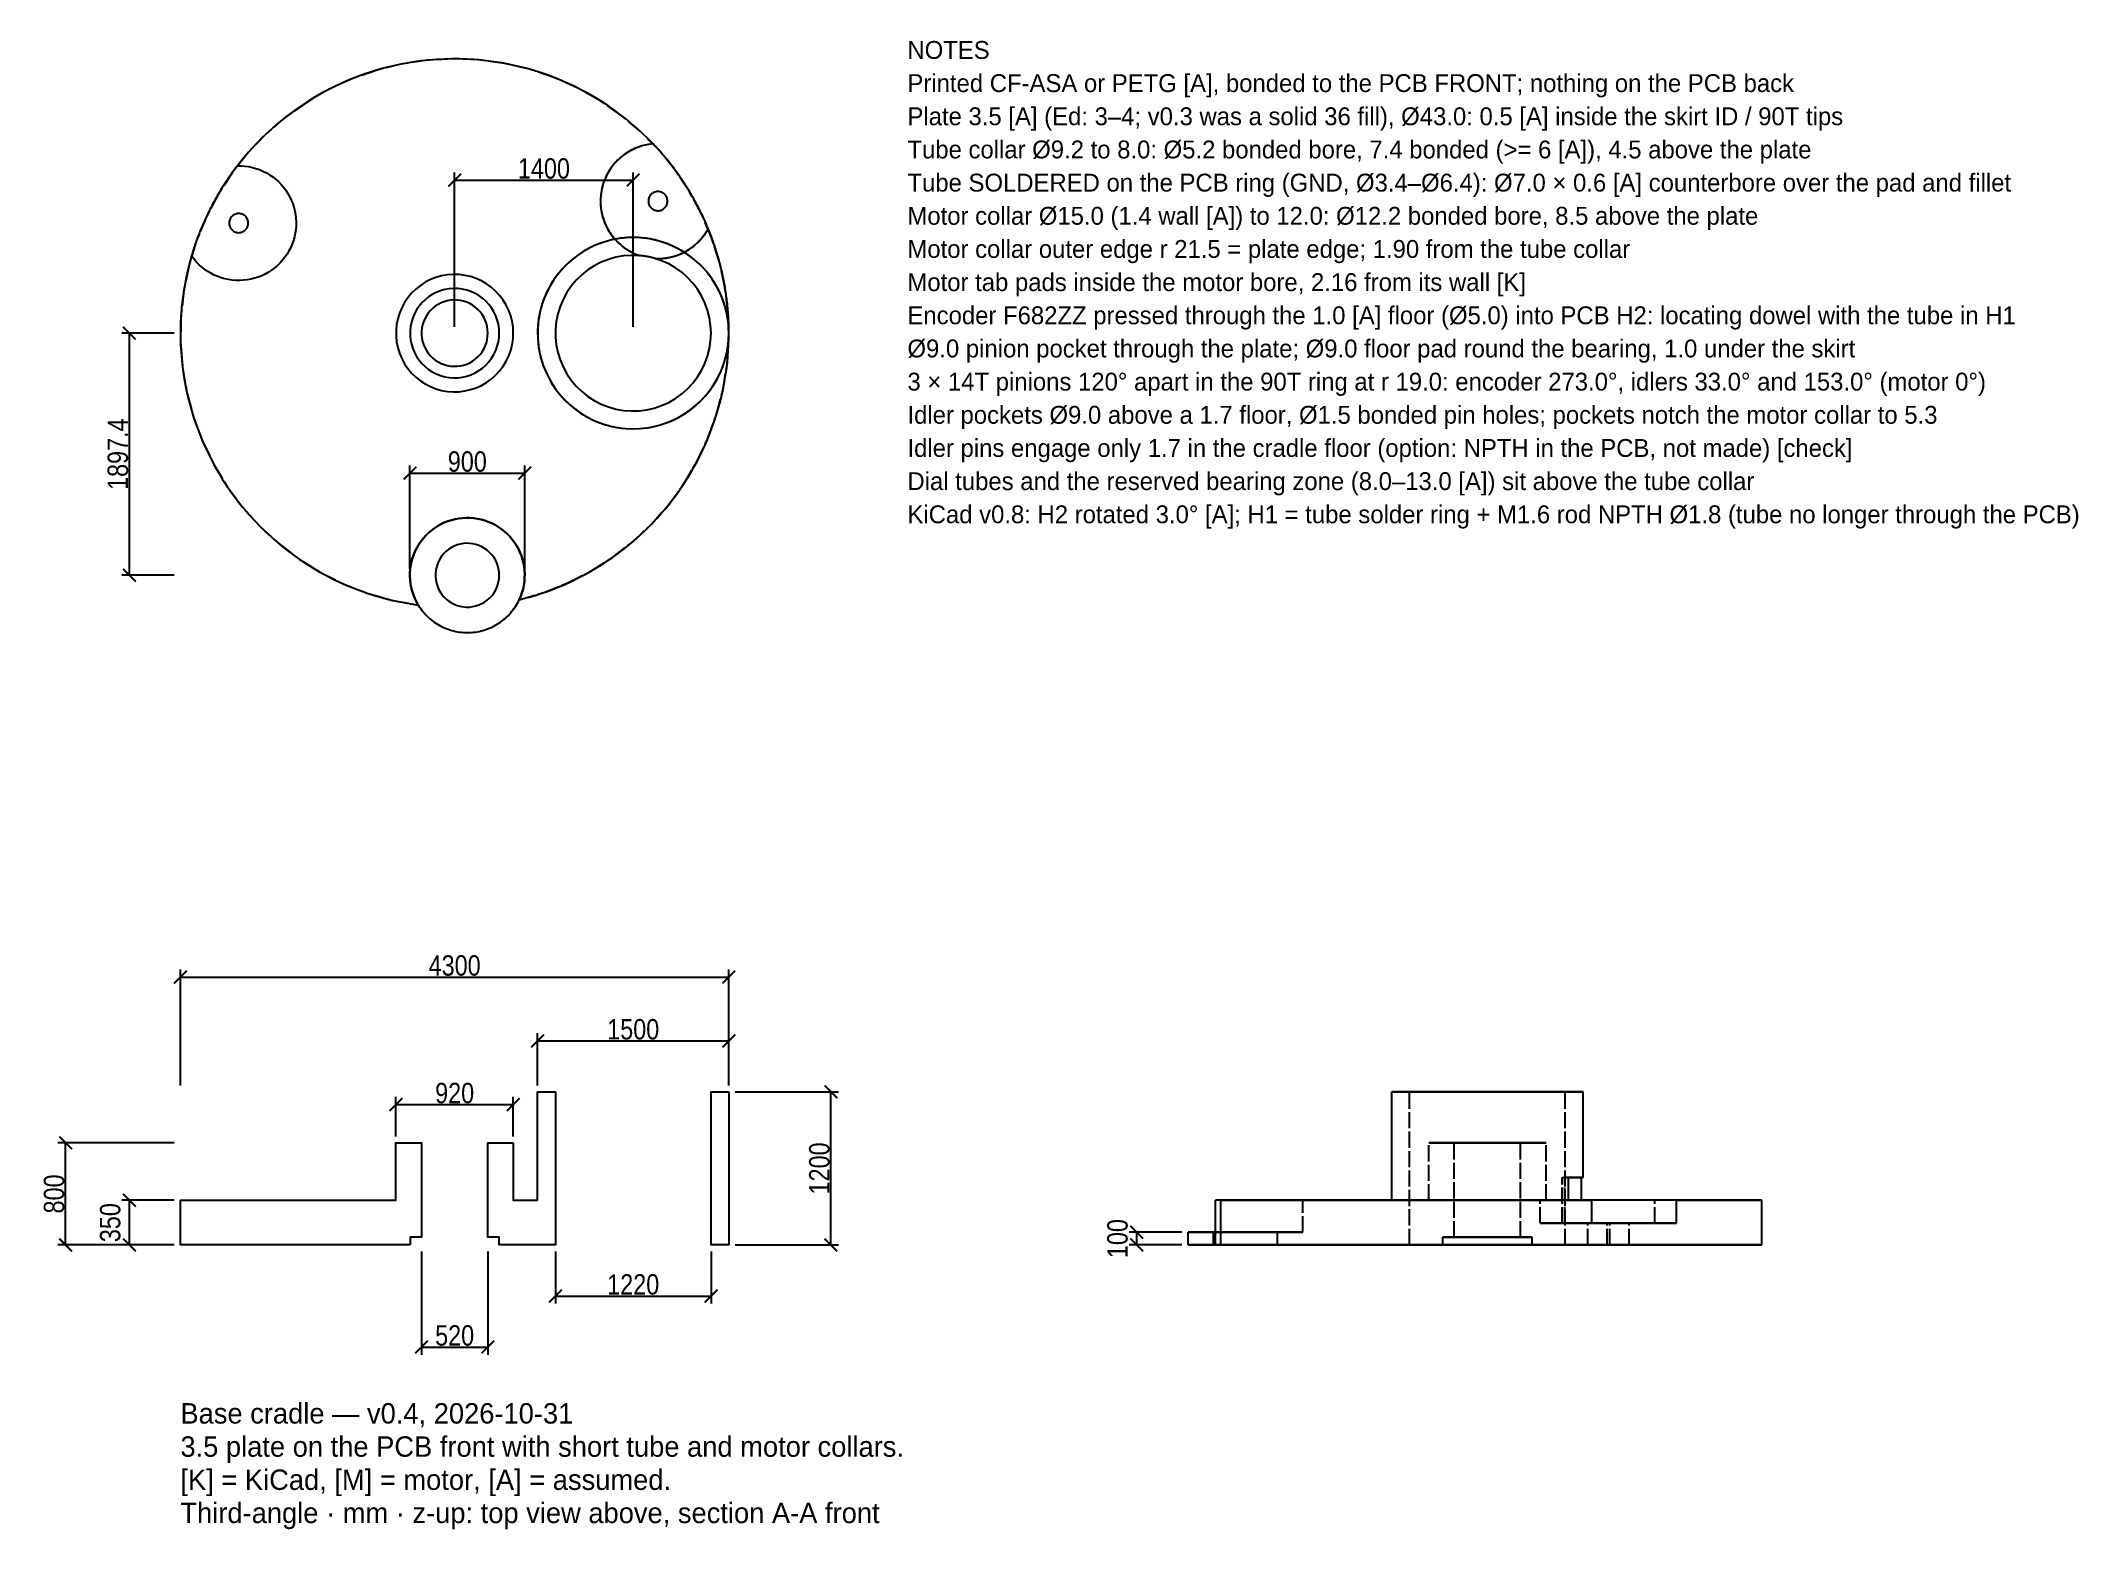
# Model space of a CAD drawing. Header units: millimetres. Extents: x -32 to 127, y -22 to 94.
import ezdxf

# ---------------------------------------------------------------- set-up
doc = ezdxf.new("R2010")
doc.units = ezdxf.units.MM
doc.linetypes.add('DASHED', pattern=[1.524, 1.27, -0.254])
for name, color, linetype in [('DIMS', 3, 'CONTINUOUS'), ('HIDDEN', 8, 'DASHED'), ('TEXT', 7, 'CONTINUOUS'), ('VISIBLE', 7, 'CONTINUOUS')]:
    doc.layers.add(name, color=color, linetype=linetype)
doc.styles.add('OpenSansCondensed-Light', font='OpenSansCondensed-Light.ttf')
doc.dimstyles.new('EZDXF', dxfattribs={"dimtxt": 0.25, "dimasz": 0.175, "dimexe": 0.375, "dimexo": 0.125, "dimgap": 0.1, "dimtad": 1, "dimlfac": 100, "dimzin": 12, "dimdsep": 46, "dimtxsty": 'OpenSansCondensed-Light', "dimblk": 'ARCHTICK', "dimcen": 2.5, "dimazin": 3, "dimtfac": 0.5, "dimtmove": 2, "dimatfit": 3})

msp = doc.modelspace()

# ---------------------------------------------------------------- texts
at = {"layer": 'TEXT'}
for s, height, p in [('NOTES', 1.4, (35.5, 92.97258)), ('Printed CF-ASA or PETG [A], bonded to the PCB FRONT; nothing on the PCB back', 1.4, (35.5, 90.37258)), ('Plate 3.5 [A] (Ed: 3–4; v0.3 was a solid 36 fill), Ø43.0: 0.5 [A] inside the skirt ID / 90T tips', 1.4, (35.5, 87.77258)), ('Tube collar Ø9.2 to 8.0: Ø5.2 bonded bore, 7.4 bonded (>= 6 [A]), 4.5 above the plate', 1.4, (35.5, 85.17258)), ('Tube SOLDERED on the PCB ring (GND, Ø3.4–Ø6.4): Ø7.0 × 0.6 [A] counterbore over the pad and fillet', 1.4, (35.5, 82.57258)), ('Motor collar Ø15.0 (1.4 wall [A]) to 12.0: Ø12.2 bonded bore, 8.5 above the plate', 1.4, (35.5, 79.97258)), ('Motor collar outer edge r 21.5 = plate edge; 1.90 from the tube collar', 1.4, (35.5, 77.37258)), ('Motor tab pads inside the motor bore, 2.16 from its wall [K]', 1.4, (35.5, 74.77258)), ('Encoder F682ZZ pressed through the 1.0 [A] floor (Ø5.0) into PCB H2: locating dowel with the tube in H1', 1.4, (35.5, 72.17258)), ('Ø9.0 pinion pocket through the plate; Ø9.0 floor pad round the bearing, 1.0 under the skirt', 1.4, (35.5, 69.57258)), ('3 × 14T pinions 120° apart in the 90T ring at r 19.0: encoder 273.0°, idlers 33.0° and 153.0° (motor 0°)', 1.4, (35.5, 66.97258)), ('Idler pockets Ø9.0 above a 1.7 floor, Ø1.5 bonded pin holes; pockets notch the motor collar to 5.3', 1.4, (35.5, 64.37258)), ('Idler pins engage only 1.7 in the cradle floor (option: NPTH in the PCB, not made) [check]', 1.4, (35.5, 61.77258)), ('Dial tubes and the reserved bearing zone (8.0–13.0 [A]) sit above the tube collar', 1.4, (35.5, 59.17258)), ('KiCad v0.8: H2 rotated 3.0° [A]; H1 = tube solder ring + M1.6 rod NPTH Ø1.8 (tube no longer through the PCB)', 1.4, (35.5, 56.57258)), ('Base cradle — v0.4, 2026-10-31', 1.6, (-21.5, -14)), ('3.5 plate on the PCB front with short tube and motor collars.', 1.6, (-21.5, -16.6)), ('[K] = KiCad, [M] = motor, [A] = assumed.', 1.6, (-21.5, -19.2)), ('Third-angle · mm · z-up: top view above, section A-A front', 1.6, (-21.5, -21.8))]:
    msp.add_text(s, height=height, dxfattribs=at).set_placement(p)

# ---------------------------------------------------------------- blocks, each defined once
blk = doc.blocks.new('_ARCHTICK')
at = {"color": 0, "linetype": 'BYBLOCK', "const_width": 0.15}
blk.add_lwpolyline([(-0.5, -0.5), (0.5, 0.5)], dxfattribs=at)

# ---------------------------------------------------------------- dimensions: what is measured, and where the dimension line sits
at = {"layer": 'DIMS'}
for base, p1, p2 in [((0, 83.47396), (0, 71.47396), (14, 71.47396)), ((-3.50562, 60.5), (-3.50562, 52.5), (5.49438, 52.5)), ((-21.5, 21), (-21.5, 12), (21.5, 12)), ((6.5, 16), (6.5, 12), (21.5, 12)), ((-4.6, 11), (-4.6, 8), (4.6, 8)), ((-2.6, -8), (-2.6, 0), (2.6, 0)), ((7.9, -4), (7.9, 0), (20.1, 0))]:
    msp.add_linear_dim(base=base, p1=p1, p2=p2, dimstyle='EZDXF', override={"dimtxt": 1.6, "dimasz": 1, "dimexe": 0.6, "dimexo": 0.5, "dimdec": 2}, dxfattribs=at).render()
for base, p1, p2 in [((-25.5, 52.5), (-21.5, 52.5), (-21.5, 71.47396)), ((29.5, 0), (21.5, 0), (21.5, 12)), ((-30.5, 0), (-21.5, 0), (-21.5, 8)), ((-25.5, 0), (-21.5, 0), (-21.5, 3.5)), ((53.47396, 0), (57.5, 0), (57.5, 1))]:
    msp.add_linear_dim(base=base, p1=p1, p2=p2, angle=90, dimstyle='EZDXF', override={"dimtxt": 1.6, "dimasz": 1, "dimexe": 0.6, "dimexo": 0.5, "dimdec": 2}, dxfattribs=at).render()

# ---------------------------------------------------------------- linework, layer by layer
at = {"layer": 'HIDDEN'}
for points in [[(5.06364, 50.57875), (6.99944, 51.14522), (8.87365, 51.89059), (10.66976, 52.80831), (12.37196, 53.89031), (13.96528, 55.12707), (15.43569, 56.50769), (16.77026, 58.02002), (17.95723, 59.65077), (18.98616, 61.38556), (19.848, 63.20915), (20.53515, 65.10547), (21.04158, 67.05785), (21.36282, 69.04908), (21.49605, 71.06166), (21.44009, 73.07787), (21.19544, 75.07996), (20.76425, 77.05032), (20.15032, 78.9716), (19.35905, 80.82689), (18.39739, 82.59987), (17.27383, 84.27493), (15.99824, 85.83733), (14.58185, 87.27332), (13.03712, 88.57026), (11.37766, 89.71673), (9.61807, 90.70266), (7.77382, 91.51935), (5.86116, 92.15963), (3.89692, 92.61785), (1.89837, 92.88998), (-0.11687, 92.97364), (-2.13109, 92.86808), (-4.12656, 92.57423), (-6.08571, 92.09468), (-7.99129, 91.43365), (-9.82655, 90.59695), (-11.57532, 89.59196), (-13.22222, 88.42751), (-14.75276, 87.11385), (-16.15345, 85.66255), (-17.41198, 84.08637), (-18.51727, 82.3992), (-19.45959, 80.61587), (-20.23064, 78.75208), (-20.82365, 76.82424), (-21.23339, 74.84932), (-21.45626, 72.84468), (-21.49029, 70.82799), (-21.33519, 68.81697), (-20.99232, 66.82935), (-20.4647, 64.88259), (-19.75697, 62.99385), (-18.87536, 61.17975), (-17.82763, 59.45624), (-16.623, 57.83849), (-15.27207, 56.34075), (-13.78673, 54.9762), (-12.18006, 53.75685), (-10.46619, 52.69342), (-8.66022, 51.79527), (-6.77802, 51.07032), (-4.83617, 50.52494), (-2.85175, 50.16393)], [(15.56396, 86.3068), (15.36947, 86.28646), (15.17605, 86.25768), (14.98407, 86.22053), (14.79387, 86.17508), (14.60584, 86.1214), (14.42031, 86.05961), (14.23764, 85.98982), (14.05818, 85.91215), (13.88226, 85.82676), (13.71021, 85.73381), (13.54237, 85.63347), (13.37904, 85.52594), (13.22055, 85.41141), (13.06717, 85.2901), (12.91921, 85.16225), (12.77695, 85.02808), (12.64064, 84.88787), (12.51056, 84.74186), (12.38695, 84.59034), (12.27003, 84.43359), (12.16004, 84.27192), (12.05717, 84.10561), (11.96162, 83.93499), (11.87358, 83.76039), (11.7932, 83.58212), (11.72065, 83.40053), (11.65605, 83.21596), (11.59954, 83.02876), (11.55121, 82.83928), (11.51116, 82.64787), (11.47946, 82.45491), (11.45617, 82.26076), (11.44134, 82.06577), (11.435, 81.87032), (11.43715, 81.67479), (11.4478, 81.47953), (11.46692, 81.28492), (11.49447, 81.09132), (11.53042, 80.89911), (11.57467, 80.70863), (11.62716, 80.52026), (11.68779, 80.33435), (11.75643, 80.15124), (11.83297, 79.9713), (11.91725, 79.79484), (12.00912, 79.62222), (12.1084, 79.45375), (12.2149, 79.28975), (12.32843, 79.13053), (12.44877, 78.9764), (12.5757, 78.82764), (12.70896, 78.68453), (12.84832, 78.54735), (12.9935, 78.41635), (13.14424, 78.29179), (13.30025, 78.17389), (13.46123, 78.06288), (13.62689, 77.95896), (13.7969, 77.86235), (13.97095, 77.77321), (14.14871, 77.69171), (14.32984, 77.61802), (14.514, 77.55226)], [(-17.02915, 84.59867), (-16.73433, 84.59556), (-16.44034, 84.57315), (-16.14845, 84.53154), (-15.85991, 84.47091), (-15.57596, 84.39151), (-15.29782, 84.29368), (-15.02668, 84.17785), (-14.76371, 84.04452), (-14.51003, 83.89425), (-14.26674, 83.72769), (-14.03488, 83.54555), (-13.81545, 83.34863), (-13.60938, 83.13775), (-13.41756, 82.91384), (-13.24082, 82.67784), (-13.07991, 82.43078), (-12.93553, 82.17371), (-12.80829, 81.90773), (-12.69874, 81.634), (-12.60735, 81.35368), (-12.53451, 81.06797), (-12.48054, 80.77811), (-12.44567, 80.48534), (-12.43005, 80.19091), (-12.43374, 79.89609), (-12.45672, 79.60215), (-12.49891, 79.31034), (-12.56012, 79.02192), (-12.64008, 78.73813), (-12.73845, 78.46018), (-12.85482, 78.18927), (-12.98867, 77.92656), (-13.13945, 77.67319), (-13.30649, 77.43023), (-13.48908, 77.19873), (-13.68644, 76.97968), (-13.89772, 76.77403), (-14.12201, 76.58266), (-14.35836, 76.40638), (-14.60574, 76.24596), (-14.8631, 76.10209), (-15.12932, 75.97537), (-15.40327, 75.86637), (-15.68377, 75.77553), (-15.96962, 75.70326), (-16.25959, 75.64987), (-16.55243, 75.61557), (-16.84689, 75.60053), (-17.1417, 75.6048), (-17.4356, 75.62837), (-17.72732, 75.67114), (-18.01562, 75.73291), (-18.29926, 75.81343), (-18.57701, 75.91236), (-18.84768, 76.02926), (-19.11013, 76.16363), (-19.3632, 76.31491), (-19.60583, 76.48243), (-19.83697, 76.66548), (-20.05563, 76.86327), (-20.26086, 77.07496), (-20.45179, 77.29963), (-20.6276, 77.53632)], [(16.68474, 81.8221), (16.68101, 81.89678), (16.66987, 81.97071), (16.65142, 82.04317), (16.62585, 82.11343), (16.59341, 82.18079), (16.55442, 82.24459), (16.50927, 82.30419), (16.45842, 82.359), (16.40236, 82.40847), (16.34165, 82.45212), (16.2769, 82.4895), (16.20875, 82.52026), (16.13787, 82.54407), (16.06498, 82.56071), (15.99079, 82.57), (15.91604, 82.57187), (15.84148, 82.56628), (15.76785, 82.5533), (15.69588, 82.53305), (15.62628, 82.50573), (15.55974, 82.47162), (15.49693, 82.43105), (15.43848, 82.38444), (15.38495, 82.33223), (15.33689, 82.27495), (15.29477, 82.21318), (15.25901, 82.14751), (15.22997, 82.07862), (15.20793, 82.00717), (15.19312, 81.93388), (15.18567, 81.85948), (15.18567, 81.78472), (15.19312, 81.71032), (15.20793, 81.63703), (15.22997, 81.56559), (15.25901, 81.49669), (15.29477, 81.43102), (15.33689, 81.36925), (15.38495, 81.31197), (15.43848, 81.25976), (15.49693, 81.21315), (15.55974, 81.17258), (15.62628, 81.13847), (15.69588, 81.11115), (15.76785, 81.0909), (15.84148, 81.07792), (15.91604, 81.07233), (15.99079, 81.0742), (16.06498, 81.08349), (16.13787, 81.10013), (16.20875, 81.12394), (16.2769, 81.1547), (16.34165, 81.19208), (16.40236, 81.23573), (16.45842, 81.2852), (16.50927, 81.34001), (16.55442, 81.39961), (16.59341, 81.46341), (16.62585, 81.53077), (16.65142, 81.60103), (16.66987, 81.67349), (16.68101, 81.74742), (16.68474, 81.8221)], [(-16.17912, 80.09978), (-16.18285, 80.17445), (-16.19399, 80.24839), (-16.21244, 80.32084), (-16.23802, 80.3911), (-16.27046, 80.45847), (-16.30944, 80.52227), (-16.35459, 80.58187), (-16.40545, 80.63668), (-16.46151, 80.68615), (-16.52221, 80.7298), (-16.58697, 80.76718), (-16.65512, 80.79793), (-16.72599, 80.82175), (-16.79889, 80.83838), (-16.87308, 80.84768), (-16.94782, 80.84955), (-17.02238, 80.84396), (-17.09601, 80.83097), (-17.16799, 80.81072), (-17.23759, 80.78341), (-17.30412, 80.7493), (-17.36693, 80.70873), (-17.42539, 80.66211), (-17.47891, 80.60991), (-17.52697, 80.55263), (-17.56909, 80.49085), (-17.60485, 80.42519), (-17.63389, 80.35629), (-17.65593, 80.28485), (-17.67075, 80.21156), (-17.67819, 80.13716), (-17.67819, 80.06239), (-17.67075, 79.988), (-17.65593, 79.91471), (-17.63389, 79.84326), (-17.60485, 79.77437), (-17.56909, 79.7087), (-17.52697, 79.64692), (-17.47891, 79.58965), (-17.42539, 79.53744), (-17.36693, 79.49082), (-17.30412, 79.45026), (-17.23759, 79.41615), (-17.16799, 79.38883), (-17.09601, 79.36858), (-17.02238, 79.3556), (-16.94782, 79.35001), (-16.87308, 79.35188), (-16.79889, 79.36117), (-16.72599, 79.37781), (-16.65512, 79.40162), (-16.58697, 79.43237), (-16.52221, 79.46976), (-16.46151, 79.5134), (-16.40545, 79.56288), (-16.35459, 79.61769), (-16.30944, 79.67729), (-16.27046, 79.74109), (-16.23802, 79.80845), (-16.21244, 79.87871), (-16.19399, 79.95117), (-16.18285, 80.0251), (-16.17912, 80.09978)], [(12.56823, 78.83603), (12.04414, 78.71444), (11.5301, 78.5556), (11.02878, 78.36031), (10.54275, 78.12959), (10.0745, 77.86461), (9.62646, 77.56676), (9.20093, 77.23754), (8.80009, 76.87867), (8.42601, 76.49199), (8.08061, 76.07948), (7.76567, 75.64327), (7.48282, 75.18561), (7.2335, 74.70884), (7.019, 74.21544), (6.84043, 73.70792), (6.6987, 73.18891), (6.59454, 72.66107), (6.5285, 72.12712), (6.50089, 71.58981), (6.51188, 71.05191), (6.56141, 70.51618), (6.64921, 69.98537), (6.77484, 69.46223), (6.93765, 68.94944), (7.1368, 68.44964), (7.37127, 67.9654), (7.63985, 67.49922), (7.94117, 67.05349), (8.27366, 66.63051), (8.63561, 66.23246), (9.02518, 65.86137), (9.44034, 65.51917), (9.87897, 65.20761), (10.3388, 64.9283), (10.81747, 64.68268), (11.31252, 64.472), (11.82141, 64.29735), (12.3415, 64.15963), (12.87012, 64.05955), (13.40457, 63.99763), (13.94207, 63.97418), (14.47987, 63.98933), (15.01521, 64.04299), (15.54532, 64.13489), (16.06748, 64.26455), (16.57899, 64.43132), (17.07724, 64.63432), (17.55965, 64.87253), (18.02375, 65.1447), (18.46713, 65.44945), (18.88753, 65.7852), (19.28278, 66.15022), (19.65084, 66.54263), (19.98983, 66.96043), (20.29799, 67.40145), (20.57374, 67.86342), (20.81566, 68.34398), (21.02251, 68.84065), (21.19322, 69.35086), (21.32692, 69.872), (21.42291, 70.40138), (21.4807, 70.93629), (21.5, 71.47396)], [(17.99497, 77.82142), (17.91873, 77.86876), (17.84194, 77.91519), (17.76459, 77.9607), (17.68671, 78.00528), (17.6083, 78.04893), (17.52937, 78.09163), (17.44993, 78.13339), (17.37, 78.17419), (17.28959, 78.21403), (17.20871, 78.25291), (17.12737, 78.29082), (17.04558, 78.32775), (16.96336, 78.3637), (16.88071, 78.39866), (16.79765, 78.43263), (16.71418, 78.46561), (16.63033, 78.49759), (16.54611, 78.52856), (16.46151, 78.55852), (16.37657, 78.58746), (16.29129, 78.61539), (16.20567, 78.64229), (16.11975, 78.66817), (16.03351, 78.69302), (15.94699, 78.71683), (15.86019, 78.73961), (15.77312, 78.76135), (15.6858, 78.78204), (15.59824, 78.80169), (15.51044, 78.82029), (15.42244, 78.83784), (15.33422, 78.85433), (15.24582, 78.86976), (15.15724, 78.88414), (15.06849, 78.89746), (14.97959, 78.90971), (14.89055, 78.9209), (14.80138, 78.93102), (14.7121, 78.94008), (14.62272, 78.94806), (14.53324, 78.95498), (14.44369, 78.96082), (14.35408, 78.9656), (14.26442, 78.9693), (14.17471, 78.97192), (14.08499, 78.97348), (13.99525, 78.97396), (13.90551, 78.97336), (13.81578, 78.9717), (13.72609, 78.96896), (13.63643, 78.96514), (13.54682, 78.96025), (13.45728, 78.9543), (13.36781, 78.94727), (13.27844, 78.93917), (13.18917, 78.93), (13.10001, 78.91976), (13.01099, 78.90846), (12.9221, 78.8961), (12.83337, 78.88267), (12.74481, 78.86818), (12.65643, 78.85263), (12.56823, 78.83603)], [(12.56823, 78.83603), (12.59319, 78.80813), (12.61837, 78.78044), (12.64378, 78.75296), (12.66942, 78.7257), (12.69529, 78.69865), (12.72138, 78.67181), (12.7477, 78.64519), (12.77423, 78.61879), (12.80098, 78.59262), (12.82795, 78.56667), (12.85513, 78.54094), (12.88253, 78.51544), (12.91014, 78.49017), (12.93796, 78.46512), (12.96598, 78.44032), (12.99421, 78.41574), (13.02265, 78.3914), (13.05128, 78.3673), (13.08011, 78.34344), (13.10915, 78.31981), (13.13837, 78.29643), (13.16779, 78.2733), (13.19741, 78.25041), (13.22721, 78.22776), (13.2572, 78.20537), (13.28737, 78.18322), (13.31773, 78.16133), (13.34827, 78.13969), (13.37898, 78.1183), (13.40988, 78.09717), (13.44095, 78.0763), (13.47219, 78.05569), (13.5036, 78.03534), (13.53518, 78.01525), (13.56693, 77.99542), (13.59884, 77.97586), (13.63091, 77.95657), (13.66314, 77.93754), (13.69553, 77.91878), (13.72807, 77.90029), (13.76076, 77.88207), (13.79361, 77.86413), (13.8266, 77.84646), (13.85974, 77.82906), (13.89303, 77.81194), (13.92645, 77.7951), (13.96001, 77.77853), (13.99371, 77.76225), (14.02755, 77.74624), (14.06151, 77.73052), (14.09561, 77.71508), (14.12983, 77.69993), (14.16418, 77.68506), (14.19865, 77.67047), (14.23324, 77.65618), (14.26795, 77.64217), (14.30277, 77.62845), (14.33771, 77.61502), (14.37276, 77.60189), (14.40791, 77.58904), (14.44317, 77.57649), (14.47854, 77.56423), (14.514, 77.55226)], [(15.71682, 77.32738), (15.7966, 77.32422), (15.87643, 77.32248), (15.95628, 77.32215), (16.03612, 77.32324), (16.11592, 77.32575), (16.19567, 77.32967), (16.27534, 77.33501), (16.3549, 77.34176), (16.43433, 77.34992), (16.5136, 77.35949), (16.59269, 77.37046), (16.67158, 77.38284), (16.75023, 77.39661), (16.82862, 77.41177), (16.90673, 77.42833), (16.98454, 77.44627), (17.06201, 77.46558), (17.13914, 77.48627), (17.21588, 77.50832), (17.29221, 77.53173), (17.36813, 77.55649), (17.44359, 77.5826), (17.51857, 77.61004), (17.59306, 77.6388), (17.66702, 77.66888), (17.74044, 77.70027), (17.81329, 77.73296), (17.88555, 77.76694), (17.95719, 77.80219), (18.0282, 77.8387), (18.09855, 77.87648), (18.16821, 77.91549), (18.23718, 77.95573), (18.30542, 77.99719), (18.37291, 78.03986), (18.43963, 78.08372), (18.50557, 78.12875), (18.5707, 78.17494), (18.63499, 78.22229), (18.69844, 78.27077), (18.76102, 78.32036), (18.8227, 78.37106), (18.88348, 78.42284), (18.94333, 78.4757), (19.00223, 78.52961), (19.06017, 78.58455), (19.11712, 78.64052), (19.17307, 78.69748), (19.228, 78.75543), (19.28189, 78.81435), (19.33473, 78.87421), (19.3865, 78.935), (19.43719, 78.9967), (19.48677, 79.05929), (19.53523, 79.12275), (19.58256, 79.18706), (19.62874, 79.2522), (19.67375, 79.31814), (19.71759, 79.38488), (19.76024, 79.45238), (19.80168, 79.52063), (19.84191, 79.58961), (19.88091, 79.65928)], [(20.1, 71.47396), (20.06969, 72.08132), (19.97905, 72.68265), (19.82899, 73.27197), (19.621, 73.84341), (19.35715, 74.39131), (19.04006, 74.91021), (18.67287, 75.39496), (18.25924, 75.84075), (17.80329, 76.24313), (17.30953, 76.59812), (16.78289, 76.90218), (16.22858, 77.15229), (15.65213, 77.34597), (15.05925, 77.48129), (14.45585, 77.5569), (13.84792, 77.57206), (13.2415, 77.52662), (12.64262, 77.42102), (12.05723, 77.25632), (11.49115, 77.03414), (10.95, 76.75671), (10.43916, 76.42678), (9.96372, 76.04762), (9.52838, 75.62301), (9.13749, 75.15717), (8.79493, 74.65471), (8.50409, 74.12065), (8.26788, 73.56028), (8.08863, 72.97918), (7.96813, 72.38312), (7.90758, 71.77802), (7.90758, 71.1699), (7.96813, 70.5648), (8.08863, 69.96874), (8.26788, 69.38764), (8.50409, 68.82727), (8.79493, 68.2932), (9.13749, 67.79075), (9.52838, 67.3249), (9.96372, 66.90029), (10.43916, 66.52114), (10.95, 66.1912), (11.49115, 65.91377), (12.05723, 65.6916), (12.64262, 65.5269), (13.2415, 65.4213), (13.84792, 65.37585), (14.45585, 65.39102), (15.05925, 65.46663), (15.65213, 65.60195), (16.22858, 65.79563), (16.78289, 66.04574), (17.30953, 66.3498), (17.80329, 66.70479), (18.25924, 67.10717), (18.67287, 67.55295), (19.04006, 68.03771), (19.35715, 68.55661), (19.621, 69.10451), (19.82899, 69.67595), (19.97905, 70.26527), (20.06969, 70.86659), (20.1, 71.47396)], [(15.71682, 77.32738), (15.69814, 77.33283), (15.67944, 77.33821), (15.66073, 77.34354), (15.642, 77.34881), (15.62325, 77.35401), (15.60449, 77.35916), (15.58571, 77.36425), (15.56692, 77.36928), (15.54811, 77.37424), (15.52928, 77.37915), (15.51044, 77.384), (15.49158, 77.38879), (15.47271, 77.39351), (15.45382, 77.39818), (15.43492, 77.40279), (15.416, 77.40733), (15.39707, 77.41182), (15.37812, 77.41625), (15.35916, 77.42061), (15.34019, 77.42492), (15.3212, 77.42916), (15.3022, 77.43334), (15.28319, 77.43747), (15.26416, 77.44153), (15.24512, 77.44553), (15.22607, 77.44947), (15.207, 77.45335), (15.18793, 77.45717), (15.16884, 77.46093), (15.14974, 77.46463), (15.13062, 77.46826), (15.1115, 77.47184), (15.09236, 77.47535), (15.07321, 77.47881), (15.05406, 77.4822), (15.03489, 77.48553), (15.01571, 77.4888), (14.99652, 77.49201), (14.97732, 77.49516), (14.95811, 77.49824), (14.93889, 77.50127), (14.91966, 77.50423), (14.90043, 77.50714), (14.88118, 77.50998), (14.86192, 77.51276), (14.84266, 77.51548), (14.82338, 77.51813), (14.8041, 77.52073), (14.78481, 77.52326), (14.76551, 77.52573), (14.74621, 77.52815), (14.72689, 77.53049), (14.70757, 77.53278), (14.68824, 77.53501), (14.66891, 77.53717), (14.64957, 77.53927), (14.63022, 77.54132), (14.61086, 77.5433), (14.5915, 77.54521), (14.57214, 77.54707), (14.55276, 77.54886), (14.53338, 77.55059), (14.514, 77.55226)], [(15.71682, 77.32738), (15.69814, 77.33283), (15.67944, 77.33821), (15.66073, 77.34354), (15.642, 77.34881), (15.62325, 77.35401), (15.60449, 77.35916), (15.58571, 77.36425), (15.56692, 77.36928), (15.54811, 77.37424), (15.52928, 77.37915), (15.51044, 77.384), (15.49158, 77.38879), (15.47271, 77.39351), (15.45382, 77.39818), (15.43492, 77.40279), (15.416, 77.40733), (15.39707, 77.41182), (15.37812, 77.41625), (15.35916, 77.42061), (15.34019, 77.42492), (15.3212, 77.42916), (15.3022, 77.43334), (15.28319, 77.43747), (15.26416, 77.44153), (15.24512, 77.44553), (15.22607, 77.44947), (15.207, 77.45335), (15.18793, 77.45717), (15.16884, 77.46093), (15.14974, 77.46463), (15.13062, 77.46826), (15.1115, 77.47184), (15.09236, 77.47535), (15.07321, 77.47881), (15.05406, 77.4822), (15.03489, 77.48553), (15.01571, 77.4888), (14.99652, 77.49201), (14.97732, 77.49516), (14.95811, 77.49824), (14.93889, 77.50127), (14.91966, 77.50423), (14.90043, 77.50714), (14.88118, 77.50998), (14.86192, 77.51276), (14.84266, 77.51548), (14.82338, 77.51813), (14.8041, 77.52073), (14.78481, 77.52326), (14.76551, 77.52573), (14.74621, 77.52815), (14.72689, 77.53049), (14.70757, 77.53278), (14.68824, 77.53501), (14.66891, 77.53717), (14.64957, 77.53927), (14.63022, 77.54132), (14.61086, 77.5433), (14.5915, 77.54521), (14.57214, 77.54707), (14.55276, 77.54886), (14.53338, 77.55059), (14.514, 77.55226)], [(15.71682, 77.32738), (15.75421, 77.32572), (15.79161, 77.32438), (15.82903, 77.32334), (15.86645, 77.32262), (15.90387, 77.32221), (15.9413, 77.3221), (15.97873, 77.32232), (16.01615, 77.32284), (16.05357, 77.32367), (16.09098, 77.32481), (16.12838, 77.32627), (16.16577, 77.32803), (16.20314, 77.33011), (16.24049, 77.3325), (16.27782, 77.3352), (16.31513, 77.33821), (16.35241, 77.34153), (16.38966, 77.34515), (16.42688, 77.34909), (16.46407, 77.35334), (16.50122, 77.3579), (16.53833, 77.36276), (16.5754, 77.36794), (16.61242, 77.37342), (16.6494, 77.37921), (16.68633, 77.38531), (16.72321, 77.39171), (16.76003, 77.39843), (16.79679, 77.40544), (16.8335, 77.41277), (16.87014, 77.42039), (16.90672, 77.42833), (16.94323, 77.43656), (16.97967, 77.4451), (17.01604, 77.45394), (17.05233, 77.46309), (17.08855, 77.47253), (17.12469, 77.48228), (17.16074, 77.49233), (17.19671, 77.50268), (17.23259, 77.51332), (17.26839, 77.52426), (17.30409, 77.53551), (17.33969, 77.54704), (17.3752, 77.55888), (17.41061, 77.571), (17.44592, 77.58343), (17.48112, 77.59614), (17.51621, 77.60915), (17.5512, 77.62245), (17.58607, 77.63604), (17.62083, 77.64992), (17.65548, 77.66409), (17.69, 77.67854), (17.7244, 77.69329), (17.75868, 77.70831), (17.79283, 77.72363), (17.82686, 77.73922), (17.86075, 77.7551), (17.89451, 77.77126), (17.92814, 77.7877), (17.96162, 77.80442), (17.99497, 77.82142)], [(21.5, 71.47396), (21.49904, 71.59408), (21.49615, 71.71417), (21.49134, 71.8342), (21.48461, 71.95413), (21.47596, 72.07394), (21.46539, 72.1936), (21.45291, 72.31308), (21.43852, 72.43233), (21.42221, 72.55135), (21.404, 72.67008), (21.3839, 72.78851), (21.3619, 72.9066), (21.33801, 73.02433), (21.31224, 73.14166), (21.28459, 73.25855), (21.25507, 73.375), (21.22369, 73.49095), (21.19046, 73.60639), (21.15539, 73.72128), (21.11848, 73.83559), (21.07974, 73.94929), (21.03919, 74.06237), (20.99683, 74.17477), (20.95267, 74.28649), (20.90674, 74.39748), (20.85903, 74.50773), (20.80956, 74.61719), (20.75834, 74.72585), (20.70539, 74.83368), (20.65072, 74.94064), (20.59435, 75.04671), (20.53628, 75.15187), (20.47654, 75.25608), (20.41513, 75.35933), (20.35208, 75.46157), (20.2874, 75.5628), (20.22111, 75.66297), (20.15322, 75.76207), (20.08375, 75.86007), (20.01272, 75.95695), (19.94015, 76.05267), (19.86606, 76.14722), (19.79046, 76.24057), (19.71337, 76.3327), (19.63482, 76.42358), (19.55483, 76.5132), (19.4734, 76.60152), (19.39058, 76.68852), (19.30637, 76.77419), (19.2208, 76.85849), (19.13389, 76.94142), (19.04567, 77.02294), (18.95615, 77.10304), (18.86536, 77.1817), (18.77332, 77.25889), (18.68005, 77.3346), (18.58559, 77.4088), (18.48995, 77.48148), (18.39316, 77.55262), (18.29524, 77.62221), (18.19621, 77.69021), (18.09612, 77.75662), (17.99497, 77.82142)], [(4.6, 71.47396), (4.57714, 71.93197), (4.50879, 72.38543), (4.39563, 72.82983), (4.23879, 73.26076), (4.03982, 73.67393), (3.8007, 74.06523), (3.5238, 74.43078), (3.21189, 74.76695), (2.86805, 75.07038), (2.49571, 75.33808), (2.09857, 75.56737), (1.68057, 75.75598), (1.24587, 75.90203), (0.79878, 76.00407), (0.34376, 76.0611), (-0.11468, 76.07253), (-0.57198, 76.03826), (-1.0236, 75.95863), (-1.46504, 75.83442), (-1.89192, 75.66689), (-2.3, 75.45768), (-2.68522, 75.20887), (-3.04375, 74.92295), (-3.37204, 74.60275), (-3.66681, 74.25146), (-3.92514, 73.87256), (-4.14446, 73.46982), (-4.32259, 73.04725), (-4.45776, 72.60904), (-4.54862, 72.15955), (-4.59428, 71.70325), (-4.59428, 71.24467), (-4.54862, 70.78836), (-4.45776, 70.33887), (-4.32259, 69.90067), (-4.14446, 69.47809), (-3.92514, 69.07536), (-3.66681, 68.69646), (-3.37204, 68.34516), (-3.04375, 68.02497), (-2.68522, 67.73904), (-2.3, 67.49024), (-1.89192, 67.28103), (-1.46504, 67.11349), (-1.0236, 66.98929), (-0.57198, 66.90966), (-0.11468, 66.87539), (0.34376, 66.88682), (0.79878, 66.94384), (1.24587, 67.04589), (1.68057, 67.19194), (2.09857, 67.38055), (2.49571, 67.60984), (2.86805, 67.87753), (3.21189, 68.18097), (3.5238, 68.51714), (3.8007, 68.88269), (4.03982, 69.27399), (4.23879, 69.68716), (4.39563, 70.11808), (4.50879, 70.56249), (4.57714, 71.01595), (4.6, 71.47396)], [(3.5, 71.47396), (3.48261, 71.82245), (3.4306, 72.16747), (3.3445, 72.5056), (3.22517, 72.83348), (3.07378, 73.14785), (2.89184, 73.44558), (2.68116, 73.72372), (2.44383, 73.97949), (2.18221, 74.21037), (1.89891, 74.41405), (1.59674, 74.58851), (1.27869, 74.73202), (0.94794, 74.84314), (0.60777, 74.92079), (0.26156, 74.96417), (-0.08726, 74.97287), (-0.4352, 74.9468), (-0.77882, 74.88621), (-1.1147, 74.7917), (-1.4395, 74.66423), (-1.75, 74.50505), (-2.0431, 74.31574), (-2.3159, 74.09819), (-2.56568, 73.85456), (-2.78996, 73.58727), (-2.98652, 73.29898), (-3.15339, 72.99255), (-3.28892, 72.67103), (-3.39177, 72.33761), (-3.46091, 71.99561), (-3.49565, 71.64842), (-3.49565, 71.2995), (-3.46091, 70.95231), (-3.39177, 70.61031), (-3.28892, 70.27689), (-3.15339, 69.95537), (-2.98652, 69.64894), (-2.78996, 69.36064), (-2.56568, 69.09335), (-2.3159, 68.84972), (-2.0431, 68.63218), (-1.75, 68.44287), (-1.4395, 68.28369), (-1.1147, 68.15621), (-0.77882, 68.06171), (-0.4352, 68.00112), (-0.08726, 67.97505), (0.26156, 67.98375), (0.60777, 68.02713), (0.94794, 68.10477), (1.27869, 68.2159), (1.59674, 68.35941), (1.89891, 68.53387), (2.18221, 68.73755), (2.44383, 68.96842), (2.68116, 69.2242), (2.89184, 69.50234), (3.07378, 69.80007), (3.22517, 70.11444), (3.3445, 70.44232), (3.4306, 70.78045), (3.48261, 71.12547), (3.5, 71.47396)], [(3.5, 71.47396), (3.48261, 71.82245), (3.4306, 72.16747), (3.3445, 72.5056), (3.22517, 72.83348), (3.07378, 73.14785), (2.89184, 73.44558), (2.68116, 73.72372), (2.44383, 73.97949), (2.18221, 74.21037), (1.89891, 74.41405), (1.59674, 74.58851), (1.27869, 74.73202), (0.94794, 74.84314), (0.60777, 74.92079), (0.26156, 74.96417), (-0.08726, 74.97287), (-0.4352, 74.9468), (-0.77882, 74.88621), (-1.1147, 74.7917), (-1.4395, 74.66423), (-1.75, 74.50505), (-2.0431, 74.31574), (-2.3159, 74.09819), (-2.56568, 73.85456), (-2.78996, 73.58727), (-2.98652, 73.29898), (-3.15339, 72.99255), (-3.28892, 72.67103), (-3.39177, 72.33761), (-3.46091, 71.99561), (-3.49565, 71.64842), (-3.49565, 71.2995), (-3.46091, 70.95231), (-3.39177, 70.61031), (-3.28892, 70.27689), (-3.15339, 69.95537), (-2.98652, 69.64894), (-2.78996, 69.36064), (-2.56568, 69.09335), (-2.3159, 68.84972), (-2.0431, 68.63218), (-1.75, 68.44287), (-1.4395, 68.28369), (-1.1147, 68.15621), (-0.77882, 68.06171), (-0.4352, 68.00112), (-0.08726, 67.97505), (0.26156, 67.98375), (0.60777, 68.02713), (0.94794, 68.10477), (1.27869, 68.2159), (1.59674, 68.35941), (1.89891, 68.53387), (2.18221, 68.73755), (2.44383, 68.96842), (2.68116, 69.2242), (2.89184, 69.50234), (3.07378, 69.80007), (3.22517, 70.11444), (3.3445, 70.44232), (3.4306, 70.78045), (3.48261, 71.12547), (3.5, 71.47396)], [(2.6, 71.47396), (2.58708, 71.73284), (2.54845, 71.98914), (2.48449, 72.24032), (2.39584, 72.48389), (2.28338, 72.71742), (2.14822, 72.93859), (1.99172, 73.14521), (1.81542, 73.33521), (1.62107, 73.50672), (1.41062, 73.65803), (1.18615, 73.78763), (0.94989, 73.89423), (0.70419, 73.97678), (0.45149, 74.03446), (0.1943, 74.06669), (-0.06482, 74.07315), (-0.32329, 74.05378), (-0.57855, 74.00877), (-0.82807, 73.93857), (-1.06935, 73.84387), (-1.3, 73.72562), (-1.51773, 73.585), (-1.72038, 73.42339), (-1.90593, 73.24241), (-2.07254, 73.04385), (-2.21856, 72.82969), (-2.34252, 72.60206), (-2.4432, 72.36321), (-2.5196, 72.11553), (-2.57096, 71.86147), (-2.59677, 71.60356), (-2.59677, 71.34436), (-2.57096, 71.08645), (-2.5196, 70.83239), (-2.4432, 70.58471), (-2.34252, 70.34586), (-2.21856, 70.11823), (-2.07254, 69.90407), (-1.90593, 69.70551), (-1.72038, 69.52453), (-1.51773, 69.36292), (-1.3, 69.22229), (-1.06935, 69.10404), (-0.82807, 69.00935), (-0.57855, 68.93915), (-0.32329, 68.89414), (-0.06482, 68.87477), (0.1943, 68.88123), (0.45149, 68.91346), (0.70419, 68.97114), (0.94989, 69.05369), (1.18615, 69.16029), (1.41062, 69.28989), (1.62107, 69.4412), (1.81542, 69.6127), (1.99172, 69.80271), (2.14822, 70.00933), (2.28338, 70.2305), (2.39584, 70.46403), (2.48449, 70.7076), (2.54845, 70.95878), (2.58708, 71.21508), (2.6, 71.47396)], [(-2.85175, 50.16393), (-2.99648, 50.42081), (-3.12407, 50.68661), (-3.23398, 50.9602), (-3.32574, 51.2404), (-3.39895, 51.52601), (-3.4533, 51.8158), (-3.48856, 52.10853), (-3.50457, 52.40293), (-3.50127, 52.69776), (-3.47867, 52.99173), (-3.43687, 53.2836), (-3.37604, 53.5721), (-3.29645, 53.85599), (-3.19844, 54.13407), (-3.08244, 54.40513), (-2.94893, 54.66801), (-2.79849, 54.92159), (-2.63177, 55.16477), (-2.44948, 55.39651), (-2.25241, 55.61582), (-2.0414, 55.82174), (-1.81736, 56.01341), (-1.58125, 56.19), (-1.33408, 56.35075), (-1.07691, 56.49496), (-0.81085, 56.62203), (-0.53705, 56.73139), (-0.25667, 56.8226), (0.02909, 56.89525), (0.31898, 56.94902), (0.61178, 56.9837), (0.90622, 56.99913), (1.20103, 56.99525), (1.49496, 56.97207), (1.78674, 56.92969), (2.07512, 56.86829), (2.35886, 56.78814), (2.63674, 56.68959), (2.90758, 56.57304), (3.17019, 56.43901), (3.42347, 56.28807), (3.66632, 56.12087), (3.8977, 55.93813), (4.11662, 55.74062), (4.32213, 55.52921), (4.51335, 55.30479), (4.68947, 55.06833), (4.84973, 54.82084), (4.99343, 54.56339), (5.11997, 54.29708), (5.2288, 54.02306), (5.31945, 53.7425), (5.39153, 53.4566), (5.44474, 53.1666), (5.47884, 52.87373), (5.49368, 52.57927), (5.48922, 52.28446), (5.46546, 51.99057), (5.4225, 51.69888), (5.36053, 51.41062), (5.27982, 51.12704), (5.18072, 50.84935), (5.06364, 50.57875)], [(3.49438, 52.5), (3.48196, 52.74892), (3.44481, 52.99536), (3.38332, 53.23689), (3.29807, 53.47108), (3.18994, 53.69563), (3.05998, 53.9083), (2.90949, 54.10697), (2.73998, 54.28966), (2.55311, 54.45458), (2.35075, 54.60006), (2.13491, 54.72468), (1.90774, 54.82718), (1.67148, 54.90656), (1.4285, 54.96202), (1.18121, 54.99301), (0.93206, 54.99922), (0.68352, 54.9806), (0.43808, 54.93732), (0.19817, 54.86982), (-0.03383, 54.77876), (-0.25562, 54.66506), (-0.46498, 54.52984), (-0.65983, 54.37445), (-0.83825, 54.20043), (-0.99845, 54.00951), (-1.13884, 53.80359), (-1.25804, 53.58471), (-1.35485, 53.35505), (-1.42831, 53.11689), (-1.47769, 52.8726), (-1.50251, 52.62461), (-1.50251, 52.37538), (-1.47769, 52.12739), (-1.42831, 51.8831), (-1.35485, 51.64495), (-1.25804, 51.41529), (-1.13884, 51.19641), (-0.99845, 50.99049), (-0.83825, 50.79957), (-0.65983, 50.62554), (-0.46498, 50.47015), (-0.25562, 50.33493), (-0.03383, 50.22123), (0.19817, 50.13018), (0.43808, 50.06268), (0.68352, 50.0194), (0.93206, 50.00077), (1.18121, 50.00699), (1.4285, 50.03798), (1.67148, 50.09344), (1.90774, 50.17281), (2.13491, 50.27532), (2.35075, 50.39993), (2.55311, 50.54542), (2.73998, 50.71033), (2.90949, 50.89303), (3.05998, 51.0917), (3.18994, 51.30436), (3.29807, 51.52891), (3.38332, 51.76311), (3.44481, 52.00463), (3.48196, 52.25108), (3.49438, 52.5)], [(-2.85175, 50.16393), (-2.76962, 50.03378), (-2.68309, 49.90651), (-2.59226, 49.78228), (-2.49723, 49.66123), (-2.39812, 49.54349), (-2.29504, 49.42922), (-2.18812, 49.31854), (-2.07747, 49.21157), (-1.96323, 49.10846), (-1.84553, 49.00931), (-1.7245, 48.91424), (-1.6003, 48.82337), (-1.47306, 48.73679), (-1.34294, 48.65462), (-1.21009, 48.57695), (-1.07465, 48.50386), (-0.9368, 48.43545), (-0.79668, 48.37179), (-0.65447, 48.31296), (-0.51034, 48.25903), (-0.36444, 48.21006), (-0.21696, 48.1661), (-0.06805, 48.12721), (0.08209, 48.09344), (0.2333, 48.06482), (0.38541, 48.04139), (0.53822, 48.02318), (0.69157, 48.0102), (0.84527, 48.00247), (0.99915, 48), (1.15302, 48.00279), (1.3067, 48.01085), (1.46002, 48.02415), (1.6128, 48.04269), (1.76485, 48.06645), (1.916, 48.09538), (2.06608, 48.12947), (2.2149, 48.16868), (2.36229, 48.21294), (2.50808, 48.26222), (2.6521, 48.31646), (2.79419, 48.37559), (2.93416, 48.43955), (3.07187, 48.50825), (3.20715, 48.58162), (3.33984, 48.65958), (3.46979, 48.74203), (3.59685, 48.82887), (3.72085, 48.92), (3.84168, 49.01533), (3.95917, 49.11473), (4.07319, 49.21808), (4.18361, 49.32528), (4.2903, 49.43619), (4.39314, 49.55068), (4.492, 49.66863), (4.58677, 49.78988), (4.67734, 49.9143), (4.7636, 50.04175), (4.84546, 50.17207), (4.92281, 50.30512), (4.99556, 50.44073), (5.06364, 50.57875)], [(88.47396, 12), (88.23587, 12), (87.99777, 12), (87.75968, 12), (87.52158, 12), (87.28348, 12), (87.04539, 12), (86.80729, 12), (86.5692, 12), (86.3311, 12), (86.09301, 12), (85.85491, 12), (85.61682, 12), (85.37872, 12), (85.14063, 12), (84.90253, 12), (84.66444, 12), (84.42634, 12), (84.18825, 12), (83.95015, 12), (83.71206, 12), (83.47396, 12), (83.23587, 12), (82.99777, 12), (82.75968, 12), (82.52158, 12), (82.28348, 12), (82.04539, 12), (81.80729, 12), (81.5692, 12), (81.3311, 12), (81.09301, 12), (80.85491, 12), (80.61682, 12), (80.37872, 12), (80.14063, 12), (79.90253, 12), (79.66444, 12), (79.42634, 12), (79.18825, 12), (78.95015, 12), (78.71206, 12), (78.47396, 12), (78.23587, 12), (77.99777, 12), (77.75968, 12), (77.52158, 12), (77.28348, 12), (77.04539, 12), (76.80729, 12), (76.5692, 12), (76.3311, 12), (76.09301, 12), (75.85491, 12), (75.61682, 12), (75.37872, 12), (75.14063, 12), (74.90253, 12), (74.66444, 12), (74.42634, 12), (74.18825, 12), (73.95015, 12), (73.71206, 12), (73.47396, 12)], [(87.07396, 12), (86.88031, 12), (86.68666, 12), (86.49301, 12), (86.29936, 12), (86.10571, 12), (85.91206, 12), (85.71841, 12), (85.52475, 12), (85.3311, 12), (85.13745, 12), (84.9438, 12), (84.75015, 12), (84.5565, 12), (84.36285, 12), (84.1692, 12), (83.97555, 12), (83.7819, 12), (83.58825, 12), (83.3946, 12), (83.20095, 12), (83.00729, 12), (82.81364, 12), (82.61999, 12), (82.42634, 12), (82.23269, 12), (82.03904, 12), (81.84539, 12), (81.65174, 12), (81.45809, 12), (81.26444, 12), (81.07079, 12), (80.87714, 12), (80.68348, 12), (80.48983, 12), (80.29618, 12), (80.10253, 12), (79.90888, 12), (79.71523, 12), (79.52158, 12), (79.32793, 12), (79.13428, 12), (78.94063, 12), (78.74698, 12), (78.55333, 12), (78.35968, 12), (78.16602, 12), (77.97237, 12), (77.77872, 12), (77.58507, 12), (77.39142, 12), (77.19777, 12), (77.00412, 12), (76.81047, 12), (76.61682, 12), (76.42317, 12), (76.22952, 12), (76.03587, 12), (75.84222, 12), (75.64856, 12), (75.45491, 12), (75.26126, 12), (75.06761, 12), (74.87396, 12)], [(74.87396, 12), (74.97079, 12), (75.06761, 12), (75.16444, 12), (75.26126, 12), (75.35809, 12), (75.45491, 12), (75.55174, 12), (75.64856, 12), (75.74539, 12), (75.84222, 12), (75.93904, 12), (76.03587, 12), (76.13269, 12), (76.22952, 12), (76.32634, 12), (76.42317, 12), (76.51999, 12), (76.61682, 12), (76.71364, 12), (76.81047, 12), (76.90729, 12), (77.00412, 12), (77.10095, 12), (77.19777, 12), (77.2946, 12), (77.39142, 12), (77.48825, 12), (77.58507, 12), (77.6819, 12), (77.77872, 12), (77.87555, 12), (77.97237, 12), (78.0692, 12), (78.16602, 12), (78.26285, 12), (78.35968, 12), (78.4565, 12), (78.55333, 12), (78.65015, 12), (78.74698, 12), (78.8438, 12), (78.94063, 12), (79.03745, 12), (79.13428, 12), (79.2311, 12), (79.32793, 12), (79.42475, 12), (79.52158, 12), (79.61841, 12), (79.71523, 12), (79.81206, 12), (79.90888, 12), (80.00571, 12), (80.10253, 12), (80.19936, 12), (80.29618, 12), (80.39301, 12), (80.48983, 12), (80.58666, 12), (80.68348, 12), (80.78031, 12), (80.87714, 12), (80.97396, 12)], [(74.87396, 0), (74.87396, 12)], [(80.97396, 12), (81.07079, 12), (81.16761, 12), (81.26444, 12), (81.36126, 12), (81.45809, 12), (81.55491, 12), (81.65174, 12), (81.74856, 12), (81.84539, 12), (81.94222, 12), (82.03904, 12), (82.13587, 12), (82.23269, 12), (82.32952, 12), (82.42634, 12), (82.52317, 12), (82.61999, 12), (82.71682, 12), (82.81364, 12), (82.91047, 12), (83.00729, 12), (83.10412, 12), (83.20095, 12), (83.29777, 12), (83.3946, 12), (83.49142, 12), (83.58825, 12), (83.68507, 12), (83.7819, 12), (83.87872, 12), (83.97555, 12), (84.07237, 12), (84.1692, 12), (84.26602, 12), (84.36285, 12), (84.45968, 12), (84.5565, 12), (84.65333, 12), (84.75015, 12), (84.84698, 12), (84.9438, 12), (85.04063, 12), (85.13745, 12), (85.23428, 12), (85.3311, 12), (85.42793, 12), (85.52475, 12), (85.62158, 12), (85.71841, 12), (85.81523, 12), (85.91206, 12), (86.00888, 12), (86.10571, 12), (86.20253, 12), (86.29936, 12), (86.39618, 12), (86.49301, 12), (86.58983, 12), (86.68666, 12), (86.78348, 12), (86.88031, 12), (86.97714, 12), (87.07396, 12)], [(87.07396, 0), (87.07396, 12)], [(85.57396, 8), (85.42793, 8), (85.2819, 8), (85.13587, 8), (84.98983, 8), (84.8438, 8), (84.69777, 8), (84.55174, 8), (84.40571, 8), (84.25968, 8), (84.11364, 8), (83.96761, 8), (83.82158, 8), (83.67555, 8), (83.52952, 8), (83.38348, 8), (83.23745, 8), (83.09142, 8), (82.94539, 8), (82.79936, 8), (82.65333, 8), (82.50729, 8), (82.36126, 8), (82.21523, 8), (82.0692, 8), (81.92317, 8), (81.77714, 8), (81.6311, 8), (81.48507, 8), (81.33904, 8), (81.19301, 8), (81.04698, 8), (80.90095, 8), (80.75491, 8), (80.60888, 8), (80.46285, 8), (80.31682, 8), (80.17079, 8), (80.02475, 8), (79.87872, 8), (79.73269, 8), (79.58666, 8), (79.44063, 8), (79.2946, 8), (79.14856, 8), (79.00253, 8), (78.8565, 8), (78.71047, 8), (78.56444, 8), (78.41841, 8), (78.27237, 8), (78.12634, 8), (77.98031, 8), (77.83428, 8), (77.68825, 8), (77.54222, 8), (77.39618, 8), (77.25015, 8), (77.10412, 8), (76.95809, 8), (76.81206, 8), (76.66602, 8), (76.51999, 8), (76.37396, 8)], [(76.37396, 8), (76.44698, 8), (76.51999, 8), (76.59301, 8), (76.66602, 8), (76.73904, 8), (76.81206, 8), (76.88507, 8), (76.95809, 8), (77.0311, 8), (77.10412, 8), (77.17714, 8), (77.25015, 8), (77.32317, 8), (77.39618, 8), (77.4692, 8), (77.54222, 8), (77.61523, 8), (77.68825, 8), (77.76126, 8), (77.83428, 8), (77.90729, 8), (77.98031, 8), (78.05333, 8), (78.12634, 8), (78.19936, 8), (78.27237, 8), (78.34539, 8), (78.41841, 8), (78.49142, 8), (78.56444, 8), (78.63745, 8), (78.71047, 8), (78.78348, 8), (78.8565, 8), (78.92952, 8), (79.00253, 8), (79.07555, 8), (79.14856, 8), (79.22158, 8), (79.2946, 8), (79.36761, 8), (79.44063, 8), (79.51364, 8), (79.58666, 8), (79.65968, 8), (79.73269, 8), (79.80571, 8), (79.87872, 8), (79.95174, 8), (80.02475, 8), (80.09777, 8), (80.17079, 8), (80.2438, 8), (80.31682, 8), (80.38983, 8), (80.46285, 8), (80.53587, 8), (80.60888, 8), (80.6819, 8), (80.75491, 8), (80.82793, 8), (80.90095, 8), (80.97396, 8)], [(76.37396, 3.5), (76.37396, 8)], [(83.57396, 8), (83.49142, 8), (83.40888, 8), (83.32634, 8), (83.2438, 8), (83.16126, 8), (83.07872, 8), (82.99618, 8), (82.91364, 8), (82.8311, 8), (82.74856, 8), (82.66602, 8), (82.58348, 8), (82.50095, 8), (82.41841, 8), (82.33587, 8), (82.25333, 8), (82.17079, 8), (82.08825, 8), (82.00571, 8), (81.92317, 8), (81.84063, 8), (81.75809, 8), (81.67555, 8), (81.59301, 8), (81.51047, 8), (81.42793, 8), (81.34539, 8), (81.26285, 8), (81.18031, 8), (81.09777, 8), (81.01523, 8), (80.93269, 8), (80.85015, 8), (80.76761, 8), (80.68507, 8), (80.60253, 8), (80.51999, 8), (80.43745, 8), (80.35491, 8), (80.27237, 8), (80.18983, 8), (80.10729, 8), (80.02475, 8), (79.94222, 8), (79.85968, 8), (79.77714, 8), (79.6946, 8), (79.61206, 8), (79.52952, 8), (79.44698, 8), (79.36444, 8), (79.2819, 8), (79.19936, 8), (79.11682, 8), (79.03428, 8), (78.95174, 8), (78.8692, 8), (78.78666, 8), (78.70412, 8), (78.62158, 8), (78.53904, 8), (78.4565, 8), (78.37396, 8)], [(78.37396, 8), (78.41523, 8), (78.4565, 8), (78.49777, 8), (78.53904, 8), (78.58031, 8), (78.62158, 8), (78.66285, 8), (78.70412, 8), (78.74539, 8), (78.78666, 8), (78.82793, 8), (78.8692, 8), (78.91047, 8), (78.95174, 8), (78.99301, 8), (79.03428, 8), (79.07555, 8), (79.11682, 8), (79.15809, 8), (79.19936, 8), (79.24063, 8), (79.2819, 8), (79.32317, 8), (79.36444, 8), (79.40571, 8), (79.44698, 8), (79.48825, 8), (79.52952, 8), (79.57079, 8), (79.61206, 8), (79.65333, 8), (79.6946, 8), (79.73587, 8), (79.77714, 8), (79.81841, 8), (79.85968, 8), (79.90095, 8), (79.94222, 8), (79.98348, 8), (80.02475, 8), (80.06602, 8), (80.10729, 8), (80.14856, 8), (80.18983, 8), (80.2311, 8), (80.27237, 8), (80.31364, 8), (80.35491, 8), (80.39618, 8), (80.43745, 8), (80.47872, 8), (80.51999, 8), (80.56126, 8), (80.60253, 8), (80.6438, 8), (80.68507, 8), (80.72634, 8), (80.76761, 8), (80.80888, 8), (80.85015, 8), (80.89142, 8), (80.93269, 8), (80.97396, 8)], [(78.37396, 0.6), (78.37396, 8)], [(80.97396, 8), (81.04698, 8), (81.11999, 8), (81.19301, 8), (81.26602, 8), (81.33904, 8), (81.41206, 8), (81.48507, 8), (81.55809, 8), (81.6311, 8), (81.70412, 8), (81.77714, 8), (81.85015, 8), (81.92317, 8), (81.99618, 8), (82.0692, 8), (82.14222, 8), (82.21523, 8), (82.28825, 8), (82.36126, 8), (82.43428, 8), (82.50729, 8), (82.58031, 8), (82.65333, 8), (82.72634, 8), (82.79936, 8), (82.87237, 8), (82.94539, 8), (83.01841, 8), (83.09142, 8), (83.16444, 8), (83.23745, 8), (83.31047, 8), (83.38348, 8), (83.4565, 8), (83.52952, 8), (83.60253, 8), (83.67555, 8), (83.74856, 8), (83.82158, 8), (83.8946, 8), (83.96761, 8), (84.04063, 8), (84.11364, 8), (84.18666, 8), (84.25968, 8), (84.33269, 8), (84.40571, 8), (84.47872, 8), (84.55174, 8), (84.62475, 8), (84.69777, 8), (84.77079, 8), (84.8438, 8), (84.91682, 8), (84.98983, 8), (85.06285, 8), (85.13587, 8), (85.20888, 8), (85.2819, 8), (85.35491, 8), (85.42793, 8), (85.50095, 8), (85.57396, 8)], [(80.97396, 8), (81.01523, 8), (81.0565, 8), (81.09777, 8), (81.13904, 8), (81.18031, 8), (81.22158, 8), (81.26285, 8), (81.30412, 8), (81.34539, 8), (81.38666, 8), (81.42793, 8), (81.4692, 8), (81.51047, 8), (81.55174, 8), (81.59301, 8), (81.63428, 8), (81.67555, 8), (81.71682, 8), (81.75809, 8), (81.79936, 8), (81.84063, 8), (81.8819, 8), (81.92317, 8), (81.96444, 8), (82.00571, 8), (82.04698, 8), (82.08825, 8), (82.12952, 8), (82.17079, 8), (82.21206, 8), (82.25333, 8), (82.2946, 8), (82.33587, 8), (82.37714, 8), (82.41841, 8), (82.45968, 8), (82.50095, 8), (82.54222, 8), (82.58348, 8), (82.62475, 8), (82.66602, 8), (82.70729, 8), (82.74856, 8), (82.78983, 8), (82.8311, 8), (82.87237, 8), (82.91364, 8), (82.95491, 8), (82.99618, 8), (83.03745, 8), (83.07872, 8), (83.11999, 8), (83.16126, 8), (83.20253, 8), (83.2438, 8), (83.28507, 8), (83.32634, 8), (83.36761, 8), (83.40888, 8), (83.45015, 8), (83.49142, 8), (83.53269, 8), (83.57396, 8)], [(83.57396, 0.6), (83.57396, 8)], [(85.57396, 3.5), (85.57396, 8)], [(86.82738, 5.3), (86.8273, 5.3), (86.82721, 5.3), (86.82713, 5.3), (86.82705, 5.3), (86.82696, 5.3), (86.82688, 5.3), (86.8268, 5.3), (86.82671, 5.3), (86.82663, 5.3), (86.82654, 5.3), (86.82646, 5.3), (86.82638, 5.3), (86.82629, 5.3), (86.82621, 5.3), (86.82613, 5.3), (86.82604, 5.3), (86.82596, 5.3), (86.82587, 5.3), (86.82579, 5.3), (86.82571, 5.3), (86.82562, 5.3), (86.82554, 5.3), (86.82546, 5.3), (86.82537, 5.3), (86.82529, 5.3), (86.8252, 5.3), (86.82512, 5.3), (86.82504, 5.3), (86.82495, 5.3), (86.82487, 5.3), (86.82478, 5.3), (86.8247, 5.3), (86.82462, 5.3), (86.82453, 5.3), (86.82445, 5.3), (86.82437, 5.3), (86.82428, 5.3), (86.8242, 5.3), (86.82411, 5.3), (86.82403, 5.3), (86.82395, 5.3), (86.82386, 5.3), (86.82378, 5.3), (86.8237, 5.3), (86.82361, 5.3), (86.82353, 5.3), (86.82344, 5.3), (86.82336, 5.3), (86.82328, 5.3), (86.82319, 5.3), (86.82311, 5.3), (86.82302, 5.3), (86.82294, 5.3), (86.82286, 5.3), (86.82277, 5.3), (86.82269, 5.3), (86.82261, 5.3), (86.82252, 5.3), (86.82244, 5.3), (86.82235, 5.3), (86.82227, 5.3), (86.82219, 5.3), (86.8221, 5.3)], [(86.8221, 5.3), (86.83003, 5.3), (86.83795, 5.3), (86.84588, 5.3), (86.85381, 5.3), (86.86173, 5.3), (86.86966, 5.3), (86.87758, 5.3), (86.88551, 5.3), (86.89343, 5.3), (86.90136, 5.3), (86.90929, 5.3), (86.91721, 5.3), (86.92514, 5.3), (86.93306, 5.3), (86.94099, 5.3), (86.94891, 5.3), (86.95684, 5.3), (86.96476, 5.3), (86.97269, 5.3), (86.98062, 5.3), (86.98854, 5.3), (86.99647, 5.3), (87.00439, 5.3), (87.01232, 5.3), (87.02024, 5.3), (87.02817, 5.3), (87.0361, 5.3), (87.04402, 5.3), (87.05195, 5.3), (87.05987, 5.3), (87.0678, 5.3), (87.07572, 5.3), (87.08365, 5.3), (87.09158, 5.3), (87.0995, 5.3), (87.10743, 5.3), (87.11535, 5.3), (87.12328, 5.3), (87.1312, 5.3), (87.13913, 5.3), (87.14706, 5.3), (87.15498, 5.3), (87.16291, 5.3), (87.17083, 5.3), (87.17876, 5.3), (87.18668, 5.3), (87.19461, 5.3), (87.20253, 5.3), (87.21046, 5.3), (87.21839, 5.3), (87.22631, 5.3), (87.23424, 5.3), (87.24216, 5.3), (87.25009, 5.3), (87.25801, 5.3), (87.26594, 5.3), (87.27387, 5.3), (87.28179, 5.3), (87.28972, 5.3), (87.29764, 5.3), (87.30557, 5.3), (87.31349, 5.3), (87.32142, 5.3)], [(86.8221, 1.7), (86.8221, 5.3)], [(86.82738, 1.7), (86.82738, 5.3)], [(86.82738, 5.3), (86.83095, 5.3), (86.83452, 5.3), (86.83809, 5.3), (86.84166, 5.3), (86.84523, 5.3), (86.8488, 5.3), (86.85237, 5.3), (86.85594, 5.3), (86.85951, 5.3), (86.86308, 5.3), (86.86665, 5.3), (86.87022, 5.3), (86.87379, 5.3), (86.87736, 5.3), (86.88093, 5.3), (86.8845, 5.3), (86.88807, 5.3), (86.89164, 5.3), (86.8952, 5.3), (86.89877, 5.3), (86.90234, 5.3), (86.90591, 5.3), (86.90948, 5.3), (86.91305, 5.3), (86.91662, 5.3), (86.92019, 5.3), (86.92376, 5.3), (86.92733, 5.3), (86.9309, 5.3), (86.93447, 5.3), (86.93804, 5.3), (86.94161, 5.3), (86.94518, 5.3), (86.94875, 5.3), (86.95232, 5.3), (86.95589, 5.3), (86.95946, 5.3), (86.96303, 5.3), (86.9666, 5.3), (86.97017, 5.3), (86.97374, 5.3), (86.97731, 5.3), (86.98088, 5.3), (86.98444, 5.3), (86.98801, 5.3), (86.99158, 5.3), (86.99515, 5.3), (86.99872, 5.3), (87.00229, 5.3), (87.00586, 5.3), (87.00943, 5.3), (87.013, 5.3), (87.01657, 5.3), (87.02014, 5.3), (87.02371, 5.3), (87.02728, 5.3), (87.03085, 5.3), (87.03442, 5.3), (87.03799, 5.3), (87.04156, 5.3), (87.04513, 5.3), (87.0487, 5.3), (87.05227, 5.3)], [(88.33603, 5.3), (88.31565, 5.3), (88.29527, 5.3), (88.2749, 5.3), (88.25452, 5.3), (88.23414, 5.3), (88.21377, 5.3), (88.19339, 5.3), (88.17301, 5.3), (88.15263, 5.3), (88.13226, 5.3), (88.11188, 5.3), (88.0915, 5.3), (88.07113, 5.3), (88.05075, 5.3), (88.03037, 5.3), (88.00999, 5.3), (87.98962, 5.3), (87.96924, 5.3), (87.94886, 5.3), (87.92849, 5.3), (87.90811, 5.3), (87.88773, 5.3), (87.86735, 5.3), (87.84698, 5.3), (87.8266, 5.3), (87.80622, 5.3), (87.78585, 5.3), (87.76547, 5.3), (87.74509, 5.3), (87.72471, 5.3), (87.70434, 5.3), (87.68396, 5.3), (87.66358, 5.3), (87.64321, 5.3), (87.62283, 5.3), (87.60245, 5.3), (87.58207, 5.3), (87.5617, 5.3), (87.54132, 5.3), (87.52094, 5.3), (87.50057, 5.3), (87.48019, 5.3), (87.45981, 5.3), (87.43943, 5.3), (87.41906, 5.3), (87.39868, 5.3), (87.3783, 5.3), (87.35792, 5.3), (87.33755, 5.3), (87.31717, 5.3), (87.29679, 5.3), (87.27642, 5.3), (87.25604, 5.3), (87.23566, 5.3), (87.21528, 5.3), (87.19491, 5.3), (87.17453, 5.3), (87.15415, 5.3), (87.13378, 5.3), (87.1134, 5.3), (87.09302, 5.3), (87.07264, 5.3), (87.05227, 5.3)], [(87.05227, 1.7), (87.05227, 5.3)], [(88.47396, 5.3), (88.47177, 5.3), (88.46958, 5.3), (88.46739, 5.3), (88.4652, 5.3), (88.46301, 5.3), (88.46082, 5.3), (88.45864, 5.3), (88.45645, 5.3), (88.45426, 5.3), (88.45207, 5.3), (88.44988, 5.3), (88.44769, 5.3), (88.4455, 5.3), (88.44331, 5.3), (88.44112, 5.3), (88.43893, 5.3), (88.43674, 5.3), (88.43455, 5.3), (88.43236, 5.3), (88.43017, 5.3), (88.42798, 5.3), (88.42579, 5.3), (88.42361, 5.3), (88.42142, 5.3), (88.41923, 5.3), (88.41704, 5.3), (88.41485, 5.3), (88.41266, 5.3), (88.41047, 5.3), (88.40828, 5.3), (88.40609, 5.3), (88.4039, 5.3), (88.40171, 5.3), (88.39952, 5.3), (88.39733, 5.3), (88.39514, 5.3), (88.39295, 5.3), (88.39076, 5.3), (88.38857, 5.3), (88.38639, 5.3), (88.3842, 5.3), (88.38201, 5.3), (88.37982, 5.3), (88.37763, 5.3), (88.37544, 5.3), (88.37325, 5.3), (88.37106, 5.3), (88.36887, 5.3), (88.36668, 5.3), (88.36449, 5.3), (88.3623, 5.3), (88.36011, 5.3), (88.35792, 5.3), (88.35573, 5.3), (88.35354, 5.3), (88.35136, 5.3), (88.34917, 5.3), (88.34698, 5.3), (88.34479, 5.3), (88.3426, 5.3), (88.34041, 5.3), (88.33822, 5.3), (88.33603, 5.3)], [(87.03633, 3.5), (86.60184, 3.5), (86.16736, 3.5), (85.73288, 3.5), (85.2984, 3.5), (84.86391, 3.5), (84.42943, 3.5), (83.99495, 3.5), (83.56047, 3.5), (83.12598, 3.5), (82.6915, 3.5), (82.25702, 3.5), (81.82254, 3.5), (81.38805, 3.5), (80.95357, 3.5), (80.51909, 3.5), (80.08461, 3.5), (79.65012, 3.5), (79.21564, 3.5), (78.78116, 3.5), (78.34668, 3.5), (77.91219, 3.5), (77.47771, 3.5), (77.04323, 3.5), (76.60875, 3.5), (76.17426, 3.5), (75.73978, 3.5), (75.3053, 3.5), (74.87082, 3.5), (74.43633, 3.5), (74.00185, 3.5), (73.56737, 3.5), (73.13289, 3.5), (72.6984, 3.5), (72.26392, 3.5), (71.82944, 3.5), (71.39496, 3.5), (70.96047, 3.5), (70.52599, 3.5), (70.09151, 3.5), (69.65703, 3.5), (69.22254, 3.5), (68.78806, 3.5), (68.35358, 3.5), (67.9191, 3.5), (67.48461, 3.5), (67.05013, 3.5), (66.61565, 3.5), (66.18117, 3.5), (65.74668, 3.5), (65.3122, 3.5), (64.87772, 3.5), (64.44324, 3.5), (64.00875, 3.5), (63.57427, 3.5), (63.13979, 3.5), (62.70531, 3.5), (62.27082, 3.5), (61.83634, 3.5), (61.40186, 3.5), (60.96738, 3.5), (60.53289, 3.5), (60.09841, 3.5), (59.66393, 3.5)], [(60.07876, 3.5), (60.18068, 3.5), (60.28261, 3.5), (60.38453, 3.5), (60.48645, 3.5), (60.58838, 3.5), (60.6903, 3.5), (60.79223, 3.5), (60.89415, 3.5), (60.99608, 3.5), (61.098, 3.5), (61.19993, 3.5), (61.30185, 3.5), (61.40377, 3.5), (61.5057, 3.5), (61.60762, 3.5), (61.70955, 3.5), (61.81147, 3.5), (61.9134, 3.5), (62.01532, 3.5), (62.11725, 3.5), (62.21917, 3.5), (62.3211, 3.5), (62.42302, 3.5), (62.52494, 3.5), (62.62687, 3.5), (62.72879, 3.5), (62.83072, 3.5), (62.93264, 3.5), (63.03457, 3.5), (63.13649, 3.5), (63.23842, 3.5), (63.34034, 3.5), (63.44226, 3.5), (63.54419, 3.5), (63.64611, 3.5), (63.74804, 3.5), (63.84996, 3.5), (63.95189, 3.5), (64.05381, 3.5), (64.15574, 3.5), (64.25766, 3.5), (64.35959, 3.5), (64.46151, 3.5), (64.56343, 3.5), (64.66536, 3.5), (64.76728, 3.5), (64.86921, 3.5), (64.97113, 3.5), (65.07306, 3.5), (65.17498, 3.5), (65.27691, 3.5), (65.37883, 3.5), (65.48075, 3.5), (65.58268, 3.5), (65.6846, 3.5), (65.78653, 3.5), (65.88845, 3.5), (65.99038, 3.5), (66.0923, 3.5), (66.19423, 3.5), (66.29615, 3.5), (66.39808, 3.5), (66.5, 3.5)], [(66.5, 3.5), (66.39808, 3.5), (66.29615, 3.5), (66.19423, 3.5), (66.0923, 3.5), (65.99038, 3.5), (65.88845, 3.5), (65.78653, 3.5), (65.6846, 3.5), (65.58268, 3.5), (65.48075, 3.5), (65.37883, 3.5), (65.27691, 3.5), (65.17498, 3.5), (65.07306, 3.5), (64.97113, 3.5), (64.86921, 3.5), (64.76728, 3.5), (64.66536, 3.5), (64.56343, 3.5), (64.46151, 3.5), (64.35959, 3.5), (64.25766, 3.5), (64.15574, 3.5), (64.05381, 3.5), (63.95189, 3.5), (63.84996, 3.5), (63.74804, 3.5), (63.64611, 3.5), (63.54419, 3.5), (63.44226, 3.5), (63.34034, 3.5), (63.23842, 3.5), (63.13649, 3.5), (63.03457, 3.5), (62.93264, 3.5), (62.83072, 3.5), (62.72879, 3.5), (62.62687, 3.5), (62.52494, 3.5), (62.42302, 3.5), (62.3211, 3.5), (62.21917, 3.5), (62.11725, 3.5), (62.01532, 3.5), (61.9134, 3.5), (61.81147, 3.5), (61.70955, 3.5), (61.60762, 3.5), (61.5057, 3.5), (61.40377, 3.5), (61.30185, 3.5), (61.19993, 3.5), (61.098, 3.5), (60.99608, 3.5), (60.89415, 3.5), (60.79223, 3.5), (60.6903, 3.5), (60.58838, 3.5), (60.48645, 3.5), (60.38453, 3.5), (60.28261, 3.5), (60.18068, 3.5), (60.07876, 3.5)], [(66.5, 1), (66.5, 3.5)], [(88.33603, 3.5), (88.10012, 3.5), (87.86422, 3.5), (87.62831, 3.5), (87.39241, 3.5), (87.1565, 3.5), (86.92059, 3.5), (86.68469, 3.5), (86.44878, 3.5), (86.21288, 3.5), (85.97697, 3.5), (85.74107, 3.5), (85.50516, 3.5), (85.26925, 3.5), (85.03335, 3.5), (84.79744, 3.5), (84.56154, 3.5), (84.32563, 3.5), (84.08972, 3.5), (83.85382, 3.5), (83.61791, 3.5), (83.38201, 3.5), (83.1461, 3.5), (82.91019, 3.5), (82.67429, 3.5), (82.43838, 3.5), (82.20248, 3.5), (81.96657, 3.5), (81.73067, 3.5), (81.49476, 3.5), (81.25885, 3.5), (81.02295, 3.5), (80.78704, 3.5), (80.55114, 3.5), (80.31523, 3.5), (80.07932, 3.5), (79.84342, 3.5), (79.60751, 3.5), (79.37161, 3.5), (79.1357, 3.5), (78.8998, 3.5), (78.66389, 3.5), (78.42798, 3.5), (78.19208, 3.5), (77.95617, 3.5), (77.72027, 3.5), (77.48436, 3.5), (77.24845, 3.5), (77.01255, 3.5), (76.77664, 3.5), (76.54074, 3.5), (76.30483, 3.5), (76.06893, 3.5), (75.83302, 3.5), (75.59711, 3.5), (75.36121, 3.5), (75.1253, 3.5), (74.8894, 3.5), (74.65349, 3.5), (74.41758, 3.5), (74.18168, 3.5), (73.94577, 3.5), (73.70987, 3.5), (73.47396, 3.5)], [(73.47396, 3.5), (73.59301, 3.5), (73.71206, 3.5), (73.8311, 3.5), (73.95015, 3.5), (74.0692, 3.5), (74.18825, 3.5), (74.30729, 3.5), (74.42634, 3.5), (74.54539, 3.5), (74.66444, 3.5), (74.78348, 3.5), (74.90253, 3.5), (75.02158, 3.5), (75.14063, 3.5), (75.25968, 3.5), (75.37872, 3.5), (75.49777, 3.5), (75.61682, 3.5), (75.73587, 3.5), (75.85491, 3.5), (75.97396, 3.5), (76.09301, 3.5), (76.21206, 3.5), (76.3311, 3.5), (76.45015, 3.5), (76.5692, 3.5), (76.68825, 3.5), (76.80729, 3.5), (76.92634, 3.5), (77.04539, 3.5), (77.16444, 3.5), (77.28348, 3.5), (77.40253, 3.5), (77.52158, 3.5), (77.64063, 3.5), (77.75968, 3.5), (77.87872, 3.5), (77.99777, 3.5), (78.11682, 3.5), (78.23587, 3.5), (78.35491, 3.5), (78.47396, 3.5), (78.59301, 3.5), (78.71206, 3.5), (78.8311, 3.5), (78.95015, 3.5), (79.0692, 3.5), (79.18825, 3.5), (79.30729, 3.5), (79.42634, 3.5), (79.54539, 3.5), (79.66444, 3.5), (79.78348, 3.5), (79.90253, 3.5), (80.02158, 3.5), (80.14063, 3.5), (80.25968, 3.5), (80.37872, 3.5), (80.49777, 3.5), (80.61682, 3.5), (80.73587, 3.5), (80.85491, 3.5), (80.97396, 3.5)], [(85.57396, 3.5), (85.42793, 3.5), (85.2819, 3.5), (85.13587, 3.5), (84.98983, 3.5), (84.8438, 3.5), (84.69777, 3.5), (84.55174, 3.5), (84.40571, 3.5), (84.25968, 3.5), (84.11364, 3.5), (83.96761, 3.5), (83.82158, 3.5), (83.67555, 3.5), (83.52952, 3.5), (83.38348, 3.5), (83.23745, 3.5), (83.09142, 3.5), (82.94539, 3.5), (82.79936, 3.5), (82.65333, 3.5), (82.50729, 3.5), (82.36126, 3.5), (82.21523, 3.5), (82.0692, 3.5), (81.92317, 3.5), (81.77714, 3.5), (81.6311, 3.5), (81.48507, 3.5), (81.33904, 3.5), (81.19301, 3.5), (81.04698, 3.5), (80.90095, 3.5), (80.75491, 3.5), (80.60888, 3.5), (80.46285, 3.5), (80.31682, 3.5), (80.17079, 3.5), (80.02475, 3.5), (79.87872, 3.5), (79.73269, 3.5), (79.58666, 3.5), (79.44063, 3.5), (79.2946, 3.5), (79.14856, 3.5), (79.00253, 3.5), (78.8565, 3.5), (78.71047, 3.5), (78.56444, 3.5), (78.41841, 3.5), (78.27237, 3.5), (78.12634, 3.5), (77.98031, 3.5), (77.83428, 3.5), (77.68825, 3.5), (77.54222, 3.5), (77.39618, 3.5), (77.25015, 3.5), (77.10412, 3.5), (76.95809, 3.5), (76.81206, 3.5), (76.66602, 3.5), (76.51999, 3.5), (76.37396, 3.5)], [(76.37396, 3.5), (76.44698, 3.5), (76.51999, 3.5), (76.59301, 3.5), (76.66602, 3.5), (76.73904, 3.5), (76.81206, 3.5), (76.88507, 3.5), (76.95809, 3.5), (77.0311, 3.5), (77.10412, 3.5), (77.17714, 3.5), (77.25015, 3.5), (77.32317, 3.5), (77.39618, 3.5), (77.4692, 3.5), (77.54222, 3.5), (77.61523, 3.5), (77.68825, 3.5), (77.76126, 3.5), (77.83428, 3.5), (77.90729, 3.5), (77.98031, 3.5), (78.05333, 3.5), (78.12634, 3.5), (78.19936, 3.5), (78.27237, 3.5), (78.34539, 3.5), (78.41841, 3.5), (78.49142, 3.5), (78.56444, 3.5), (78.63745, 3.5), (78.71047, 3.5), (78.78348, 3.5), (78.8565, 3.5), (78.92952, 3.5), (79.00253, 3.5), (79.07555, 3.5), (79.14856, 3.5), (79.22158, 3.5), (79.2946, 3.5), (79.36761, 3.5), (79.44063, 3.5), (79.51364, 3.5), (79.58666, 3.5), (79.65968, 3.5), (79.73269, 3.5), (79.80571, 3.5), (79.87872, 3.5), (79.95174, 3.5), (80.02475, 3.5), (80.09777, 3.5), (80.17079, 3.5), (80.2438, 3.5), (80.31682, 3.5), (80.38983, 3.5), (80.46285, 3.5), (80.53587, 3.5), (80.60888, 3.5), (80.6819, 3.5), (80.75491, 3.5), (80.82793, 3.5), (80.90095, 3.5), (80.97396, 3.5)], [(80.97396, 3.5), (81.04698, 3.5), (81.11999, 3.5), (81.19301, 3.5), (81.26602, 3.5), (81.33904, 3.5), (81.41206, 3.5), (81.48507, 3.5), (81.55809, 3.5), (81.6311, 3.5), (81.70412, 3.5), (81.77714, 3.5), (81.85015, 3.5), (81.92317, 3.5), (81.99618, 3.5), (82.0692, 3.5), (82.14222, 3.5), (82.21523, 3.5), (82.28825, 3.5), (82.36126, 3.5), (82.43428, 3.5), (82.50729, 3.5), (82.58031, 3.5), (82.65333, 3.5), (82.72634, 3.5), (82.79936, 3.5), (82.87237, 3.5), (82.94539, 3.5), (83.01841, 3.5), (83.09142, 3.5), (83.16444, 3.5), (83.23745, 3.5), (83.31047, 3.5), (83.38348, 3.5), (83.4565, 3.5), (83.52952, 3.5), (83.60253, 3.5), (83.67555, 3.5), (83.74856, 3.5), (83.82158, 3.5), (83.8946, 3.5), (83.96761, 3.5), (84.04063, 3.5), (84.11364, 3.5), (84.18666, 3.5), (84.25968, 3.5), (84.33269, 3.5), (84.40571, 3.5), (84.47872, 3.5), (84.55174, 3.5), (84.62475, 3.5), (84.69777, 3.5), (84.77079, 3.5), (84.8438, 3.5), (84.91682, 3.5), (84.98983, 3.5), (85.06285, 3.5), (85.13587, 3.5), (85.20888, 3.5), (85.2819, 3.5), (85.35491, 3.5), (85.42793, 3.5), (85.50095, 3.5), (85.57396, 3.5)], [(80.97396, 3.5), (81.07471, 3.5), (81.17547, 3.5), (81.27622, 3.5), (81.37697, 3.5), (81.47773, 3.5), (81.57848, 3.5), (81.67923, 3.5), (81.77999, 3.5), (81.88074, 3.5), (81.98149, 3.5), (82.08225, 3.5), (82.183, 3.5), (82.28375, 3.5), (82.38451, 3.5), (82.48526, 3.5), (82.58601, 3.5), (82.68677, 3.5), (82.78752, 3.5), (82.88827, 3.5), (82.98903, 3.5), (83.08978, 3.5), (83.19053, 3.5), (83.29129, 3.5), (83.39204, 3.5), (83.49279, 3.5), (83.59355, 3.5), (83.6943, 3.5), (83.79505, 3.5), (83.89581, 3.5), (83.99656, 3.5), (84.09731, 3.5), (84.19807, 3.5), (84.29882, 3.5), (84.39957, 3.5), (84.50033, 3.5), (84.60108, 3.5), (84.70183, 3.5), (84.80259, 3.5), (84.90334, 3.5), (85.00409, 3.5), (85.10485, 3.5), (85.2056, 3.5), (85.30635, 3.5), (85.40711, 3.5), (85.50786, 3.5), (85.60861, 3.5), (85.70937, 3.5), (85.81012, 3.5), (85.91087, 3.5), (86.01163, 3.5), (86.11238, 3.5), (86.21313, 3.5), (86.31389, 3.5), (86.41464, 3.5), (86.51539, 3.5), (86.61615, 3.5), (86.7169, 3.5), (86.81765, 3.5), (86.91841, 3.5), (87.01916, 3.5), (87.11991, 3.5), (87.22067, 3.5), (87.32142, 3.5)], [(89.15929, 3.5), (89.09485, 3.5), (89.03041, 3.5), (88.96598, 3.5), (88.90154, 3.5), (88.8371, 3.5), (88.77267, 3.5), (88.70823, 3.5), (88.64379, 3.5), (88.57936, 3.5), (88.51492, 3.5), (88.45048, 3.5), (88.38605, 3.5), (88.32161, 3.5), (88.25717, 3.5), (88.19274, 3.5), (88.1283, 3.5), (88.06386, 3.5), (87.99943, 3.5), (87.93499, 3.5), (87.87055, 3.5), (87.80612, 3.5), (87.74168, 3.5), (87.67724, 3.5), (87.61281, 3.5), (87.54837, 3.5), (87.48393, 3.5), (87.4195, 3.5), (87.35506, 3.5), (87.29063, 3.5), (87.22619, 3.5), (87.16175, 3.5), (87.09732, 3.5), (87.03288, 3.5), (86.96844, 3.5), (86.90401, 3.5), (86.83957, 3.5), (86.77513, 3.5), (86.7107, 3.5), (86.64626, 3.5), (86.58182, 3.5), (86.51739, 3.5), (86.45295, 3.5), (86.38851, 3.5), (86.32408, 3.5), (86.25964, 3.5), (86.1952, 3.5), (86.13077, 3.5), (86.06633, 3.5), (86.00189, 3.5), (85.93746, 3.5), (85.87302, 3.5), (85.80858, 3.5), (85.74415, 3.5), (85.67971, 3.5), (85.61527, 3.5), (85.55084, 3.5), (85.4864, 3.5), (85.42196, 3.5), (85.35753, 3.5), (85.29309, 3.5), (85.22865, 3.5), (85.16422, 3.5), (85.09978, 3.5)], [(85.09978, 3.5), (85.13052, 3.5), (85.16126, 3.5), (85.192, 3.5), (85.22274, 3.5), (85.25347, 3.5), (85.28421, 3.5), (85.31495, 3.5), (85.34569, 3.5), (85.37643, 3.5), (85.40717, 3.5), (85.43791, 3.5), (85.46865, 3.5), (85.49939, 3.5), (85.53012, 3.5), (85.56086, 3.5), (85.5916, 3.5), (85.62234, 3.5), (85.65308, 3.5), (85.68382, 3.5), (85.71456, 3.5), (85.7453, 3.5), (85.77603, 3.5), (85.80677, 3.5), (85.83751, 3.5), (85.86825, 3.5), (85.89899, 3.5), (85.92973, 3.5), (85.96047, 3.5), (85.99121, 3.5), (86.02195, 3.5), (86.05268, 3.5), (86.08342, 3.5), (86.11416, 3.5), (86.1449, 3.5), (86.17564, 3.5), (86.20638, 3.5), (86.23712, 3.5), (86.26786, 3.5), (86.29859, 3.5), (86.32933, 3.5), (86.36007, 3.5), (86.39081, 3.5), (86.42155, 3.5), (86.45229, 3.5), (86.48303, 3.5), (86.51377, 3.5), (86.5445, 3.5), (86.57524, 3.5), (86.60598, 3.5), (86.63672, 3.5), (86.66746, 3.5), (86.6982, 3.5), (86.72894, 3.5), (86.75968, 3.5), (86.79042, 3.5), (86.82115, 3.5), (86.85189, 3.5), (86.88263, 3.5), (86.91337, 3.5), (86.94411, 3.5), (86.97485, 3.5), (87.00559, 3.5), (87.03633, 3.5)], [(85.09978, 1.7), (85.09978, 3.5)], [(87.03633, 1.7), (87.03633, 3.5)], [(87.32142, 3.5), (87.35059, 3.5), (87.37976, 3.5), (87.40894, 3.5), (87.43811, 3.5), (87.46728, 3.5), (87.49645, 3.5), (87.52563, 3.5), (87.5548, 3.5), (87.58397, 3.5), (87.61314, 3.5), (87.64232, 3.5), (87.67149, 3.5), (87.70066, 3.5), (87.72983, 3.5), (87.75901, 3.5), (87.78818, 3.5), (87.81735, 3.5), (87.84652, 3.5), (87.8757, 3.5), (87.90487, 3.5), (87.93404, 3.5), (87.96321, 3.5), (87.99239, 3.5), (88.02156, 3.5), (88.05073, 3.5), (88.0799, 3.5), (88.10908, 3.5), (88.13825, 3.5), (88.16742, 3.5), (88.19659, 3.5), (88.22577, 3.5), (88.25494, 3.5), (88.28411, 3.5), (88.31328, 3.5), (88.34246, 3.5), (88.37163, 3.5), (88.4008, 3.5), (88.42997, 3.5), (88.45915, 3.5), (88.48832, 3.5), (88.51749, 3.5), (88.54666, 3.5), (88.57584, 3.5), (88.60501, 3.5), (88.63418, 3.5), (88.66335, 3.5), (88.69253, 3.5), (88.7217, 3.5), (88.75087, 3.5), (88.78004, 3.5), (88.80922, 3.5), (88.83839, 3.5), (88.86756, 3.5), (88.89673, 3.5), (88.92591, 3.5), (88.95508, 3.5), (88.98425, 3.5), (89.01342, 3.5), (89.0426, 3.5), (89.07177, 3.5), (89.10094, 3.5), (89.13011, 3.5), (89.15929, 3.5)], [(89.15929, 3.5), (89.14622, 3.5), (89.13315, 3.5), (89.12008, 3.5), (89.10702, 3.5), (89.09395, 3.5), (89.08088, 3.5), (89.06781, 3.5), (89.05475, 3.5), (89.04168, 3.5), (89.02861, 3.5), (89.01554, 3.5), (89.00248, 3.5), (88.98941, 3.5), (88.97634, 3.5), (88.96327, 3.5), (88.95021, 3.5), (88.93714, 3.5), (88.92407, 3.5), (88.911, 3.5), (88.89793, 3.5), (88.88487, 3.5), (88.8718, 3.5), (88.85873, 3.5), (88.84566, 3.5), (88.8326, 3.5), (88.81953, 3.5), (88.80646, 3.5), (88.79339, 3.5), (88.78033, 3.5), (88.76726, 3.5), (88.75419, 3.5), (88.74112, 3.5), (88.72806, 3.5), (88.71499, 3.5), (88.70192, 3.5), (88.68885, 3.5), (88.67579, 3.5), (88.66272, 3.5), (88.64965, 3.5), (88.63658, 3.5), (88.62352, 3.5), (88.61045, 3.5), (88.59738, 3.5), (88.58431, 3.5), (88.57125, 3.5), (88.55818, 3.5), (88.54511, 3.5), (88.53204, 3.5), (88.51898, 3.5), (88.50591, 3.5), (88.49284, 3.5), (88.47977, 3.5), (88.46671, 3.5), (88.45364, 3.5), (88.44057, 3.5), (88.4275, 3.5), (88.41443, 3.5), (88.40137, 3.5), (88.3883, 3.5), (88.37523, 3.5), (88.36216, 3.5), (88.3491, 3.5), (88.33603, 3.5)], [(102.47396, 3.5), (102.34102, 3.5), (102.20808, 3.5), (102.07514, 3.5), (101.9422, 3.5), (101.80926, 3.5), (101.67631, 3.5), (101.54337, 3.5), (101.41043, 3.5), (101.27749, 3.5), (101.14455, 3.5), (101.01161, 3.5), (100.87867, 3.5), (100.74573, 3.5), (100.61279, 3.5), (100.47984, 3.5), (100.3469, 3.5), (100.21396, 3.5), (100.08102, 3.5), (99.94808, 3.5), (99.81514, 3.5), (99.6822, 3.5), (99.54926, 3.5), (99.41631, 3.5), (99.28337, 3.5), (99.15043, 3.5), (99.01749, 3.5), (98.88455, 3.5), (98.75161, 3.5), (98.61867, 3.5), (98.48573, 3.5), (98.35279, 3.5), (98.21984, 3.5), (98.0869, 3.5), (97.95396, 3.5), (97.82102, 3.5), (97.68808, 3.5), (97.55514, 3.5), (97.4222, 3.5), (97.28926, 3.5), (97.15632, 3.5), (97.02337, 3.5), (96.89043, 3.5), (96.75749, 3.5), (96.62455, 3.5), (96.49161, 3.5), (96.35867, 3.5), (96.22573, 3.5), (96.09279, 3.5), (95.95984, 3.5), (95.8269, 3.5), (95.69396, 3.5), (95.56102, 3.5), (95.42808, 3.5), (95.29514, 3.5), (95.1622, 3.5), (95.02926, 3.5), (94.89632, 3.5), (94.76337, 3.5), (94.63043, 3.5), (94.49749, 3.5), (94.36455, 3.5), (94.23161, 3.5), (94.09867, 3.5)], [(94.09867, 1.7), (94.09867, 3.5)], [(94.09867, 3.5), (94.09869, 3.5), (94.0987, 3.5), (94.09872, 3.5), (94.09874, 3.5), (94.09876, 3.5), (94.09877, 3.5), (94.09879, 3.5), (94.09881, 3.5), (94.09883, 3.5), (94.09885, 3.5), (94.09886, 3.5), (94.09888, 3.5), (94.0989, 3.5), (94.09892, 3.5), (94.09893, 3.5), (94.09895, 3.5), (94.09897, 3.5), (94.09899, 3.5), (94.099, 3.5), (94.09902, 3.5), (94.09904, 3.5), (94.09906, 3.5), (94.09907, 3.5), (94.09909, 3.5), (94.09911, 3.5), (94.09913, 3.5), (94.09915, 3.5), (94.09916, 3.5), (94.09918, 3.5), (94.0992, 3.5), (94.09922, 3.5), (94.09923, 3.5), (94.09925, 3.5), (94.09927, 3.5), (94.09929, 3.5), (94.0993, 3.5), (94.09932, 3.5), (94.09934, 3.5), (94.09936, 3.5), (94.09937, 3.5), (94.09939, 3.5), (94.09941, 3.5), (94.09943, 3.5), (94.09945, 3.5), (94.09946, 3.5), (94.09948, 3.5), (94.0995, 3.5), (94.09952, 3.5), (94.09953, 3.5), (94.09955, 3.5), (94.09957, 3.5), (94.09959, 3.5), (94.0996, 3.5), (94.09962, 3.5), (94.09964, 3.5), (94.09966, 3.5), (94.09967, 3.5), (94.09969, 3.5), (94.09971, 3.5), (94.09973, 3.5), (94.09975, 3.5), (94.09976, 3.5), (94.09978, 3.5)], [(94.09978, 1.7), (94.09978, 3.5)], [(94.09978, 1.7), (93.95692, 1.7), (93.81407, 1.7), (93.67121, 1.7), (93.52835, 1.7), (93.3855, 1.7), (93.24264, 1.7), (93.09978, 1.7), (92.95692, 1.7), (92.81407, 1.7), (92.67121, 1.7), (92.52835, 1.7), (92.3855, 1.7), (92.24264, 1.7), (92.09978, 1.7), (91.95692, 1.7), (91.81407, 1.7), (91.67121, 1.7), (91.52835, 1.7), (91.3855, 1.7), (91.24264, 1.7), (91.09978, 1.7), (90.95692, 1.7), (90.81407, 1.7), (90.67121, 1.7), (90.52835, 1.7), (90.3855, 1.7), (90.24264, 1.7), (90.09978, 1.7), (89.95692, 1.7), (89.81407, 1.7), (89.67121, 1.7), (89.52835, 1.7), (89.3855, 1.7), (89.24264, 1.7), (89.09978, 1.7), (88.95692, 1.7), (88.81407, 1.7), (88.67121, 1.7), (88.52835, 1.7), (88.3855, 1.7), (88.24264, 1.7), (88.09978, 1.7), (87.95692, 1.7), (87.81407, 1.7), (87.67121, 1.7), (87.52835, 1.7), (87.3855, 1.7), (87.24264, 1.7), (87.09978, 1.7), (86.95692, 1.7), (86.81407, 1.7), (86.67121, 1.7), (86.52835, 1.7), (86.3855, 1.7), (86.24264, 1.7), (86.09978, 1.7), (85.95692, 1.7), (85.81407, 1.7), (85.67121, 1.7), (85.52835, 1.7), (85.3855, 1.7), (85.24264, 1.7), (85.09978, 1.7)], [(85.09978, 1.7), (85.13052, 1.7), (85.16126, 1.7), (85.192, 1.7), (85.22274, 1.7), (85.25347, 1.7), (85.28421, 1.7), (85.31495, 1.7), (85.34569, 1.7), (85.37643, 1.7), (85.40717, 1.7), (85.43791, 1.7), (85.46865, 1.7), (85.49939, 1.7), (85.53012, 1.7), (85.56086, 1.7), (85.5916, 1.7), (85.62234, 1.7), (85.65308, 1.7), (85.68382, 1.7), (85.71456, 1.7), (85.7453, 1.7), (85.77603, 1.7), (85.80677, 1.7), (85.83751, 1.7), (85.86825, 1.7), (85.89899, 1.7), (85.92973, 1.7), (85.96047, 1.7), (85.99121, 1.7), (86.02195, 1.7), (86.05268, 1.7), (86.08342, 1.7), (86.11416, 1.7), (86.1449, 1.7), (86.17564, 1.7), (86.20638, 1.7), (86.23712, 1.7), (86.26786, 1.7), (86.29859, 1.7), (86.32933, 1.7), (86.36007, 1.7), (86.39081, 1.7), (86.42155, 1.7), (86.45229, 1.7), (86.48303, 1.7), (86.51377, 1.7), (86.5445, 1.7), (86.57524, 1.7), (86.60598, 1.7), (86.63672, 1.7), (86.66746, 1.7), (86.6982, 1.7), (86.72894, 1.7), (86.75968, 1.7), (86.79042, 1.7), (86.82115, 1.7), (86.85189, 1.7), (86.88263, 1.7), (86.91337, 1.7), (86.94411, 1.7), (86.97485, 1.7), (87.00559, 1.7), (87.03633, 1.7)], [(86.82738, 1.7), (86.8273, 1.7), (86.82721, 1.7), (86.82713, 1.7), (86.82705, 1.7), (86.82696, 1.7), (86.82688, 1.7), (86.8268, 1.7), (86.82671, 1.7), (86.82663, 1.7), (86.82654, 1.7), (86.82646, 1.7), (86.82638, 1.7), (86.82629, 1.7), (86.82621, 1.7), (86.82613, 1.7), (86.82604, 1.7), (86.82596, 1.7), (86.82587, 1.7), (86.82579, 1.7), (86.82571, 1.7), (86.82562, 1.7), (86.82554, 1.7), (86.82546, 1.7), (86.82537, 1.7), (86.82529, 1.7), (86.8252, 1.7), (86.82512, 1.7), (86.82504, 1.7), (86.82495, 1.7), (86.82487, 1.7), (86.82478, 1.7), (86.8247, 1.7), (86.82462, 1.7), (86.82453, 1.7), (86.82445, 1.7), (86.82437, 1.7), (86.82428, 1.7), (86.8242, 1.7), (86.82411, 1.7), (86.82403, 1.7), (86.82395, 1.7), (86.82386, 1.7), (86.82378, 1.7), (86.8237, 1.7), (86.82361, 1.7), (86.82353, 1.7), (86.82344, 1.7), (86.82336, 1.7), (86.82328, 1.7), (86.82319, 1.7), (86.82311, 1.7), (86.82302, 1.7), (86.82294, 1.7), (86.82286, 1.7), (86.82277, 1.7), (86.82269, 1.7), (86.82261, 1.7), (86.82252, 1.7), (86.82244, 1.7), (86.82235, 1.7), (86.82227, 1.7), (86.82219, 1.7), (86.8221, 1.7)], [(86.8221, 1.7), (86.8592, 1.7), (86.8963, 1.7), (86.9334, 1.7), (86.9705, 1.7), (87.00759, 1.7), (87.04469, 1.7), (87.08179, 1.7), (87.11889, 1.7), (87.15599, 1.7), (87.19308, 1.7), (87.23018, 1.7), (87.26728, 1.7), (87.30438, 1.7), (87.34148, 1.7), (87.37857, 1.7), (87.41567, 1.7), (87.45277, 1.7), (87.48987, 1.7), (87.52697, 1.7), (87.56407, 1.7), (87.60116, 1.7), (87.63826, 1.7), (87.67536, 1.7), (87.71246, 1.7), (87.74956, 1.7), (87.78665, 1.7), (87.82375, 1.7), (87.86085, 1.7), (87.89795, 1.7), (87.93505, 1.7), (87.97215, 1.7), (88.00924, 1.7), (88.04634, 1.7), (88.08344, 1.7), (88.12054, 1.7), (88.15764, 1.7), (88.19473, 1.7), (88.23183, 1.7), (88.26893, 1.7), (88.30603, 1.7), (88.34313, 1.7), (88.38023, 1.7), (88.41732, 1.7), (88.45442, 1.7), (88.49152, 1.7), (88.52862, 1.7), (88.56572, 1.7), (88.60281, 1.7), (88.63991, 1.7), (88.67701, 1.7), (88.71411, 1.7), (88.75121, 1.7), (88.7883, 1.7), (88.8254, 1.7), (88.8625, 1.7), (88.8996, 1.7), (88.9367, 1.7), (88.9738, 1.7), (89.01089, 1.7), (89.04799, 1.7), (89.08509, 1.7), (89.12219, 1.7), (89.15929, 1.7)], [(86.82738, 1.7), (86.83095, 1.7), (86.83452, 1.7), (86.83809, 1.7), (86.84166, 1.7), (86.84523, 1.7), (86.8488, 1.7), (86.85237, 1.7), (86.85594, 1.7), (86.85951, 1.7), (86.86308, 1.7), (86.86665, 1.7), (86.87022, 1.7), (86.87379, 1.7), (86.87736, 1.7), (86.88093, 1.7), (86.8845, 1.7), (86.88807, 1.7), (86.89164, 1.7), (86.8952, 1.7), (86.89877, 1.7), (86.90234, 1.7), (86.90591, 1.7), (86.90948, 1.7), (86.91305, 1.7), (86.91662, 1.7), (86.92019, 1.7), (86.92376, 1.7), (86.92733, 1.7), (86.9309, 1.7), (86.93447, 1.7), (86.93804, 1.7), (86.94161, 1.7), (86.94518, 1.7), (86.94875, 1.7), (86.95232, 1.7), (86.95589, 1.7), (86.95946, 1.7), (86.96303, 1.7), (86.9666, 1.7), (86.97017, 1.7), (86.97374, 1.7), (86.97731, 1.7), (86.98088, 1.7), (86.98444, 1.7), (86.98801, 1.7), (86.99158, 1.7), (86.99515, 1.7), (86.99872, 1.7), (87.00229, 1.7), (87.00586, 1.7), (87.00943, 1.7), (87.013, 1.7), (87.01657, 1.7), (87.02014, 1.7), (87.02371, 1.7), (87.02728, 1.7), (87.03085, 1.7), (87.03442, 1.7), (87.03799, 1.7), (87.04156, 1.7), (87.04513, 1.7), (87.0487, 1.7), (87.05227, 1.7)], [(94.09867, 1.7), (93.98657, 1.7), (93.87447, 1.7), (93.76237, 1.7), (93.65027, 1.7), (93.53817, 1.7), (93.42606, 1.7), (93.31396, 1.7), (93.20186, 1.7), (93.08976, 1.7), (92.97766, 1.7), (92.86556, 1.7), (92.75346, 1.7), (92.64136, 1.7), (92.52926, 1.7), (92.41716, 1.7), (92.30506, 1.7), (92.19296, 1.7), (92.08086, 1.7), (91.96876, 1.7), (91.85666, 1.7), (91.74455, 1.7), (91.63245, 1.7), (91.52035, 1.7), (91.40825, 1.7), (91.29615, 1.7), (91.18405, 1.7), (91.07195, 1.7), (90.95985, 1.7), (90.84775, 1.7), (90.73565, 1.7), (90.62355, 1.7), (90.51145, 1.7), (90.39935, 1.7), (90.28725, 1.7), (90.17515, 1.7), (90.06304, 1.7), (89.95094, 1.7), (89.83884, 1.7), (89.72674, 1.7), (89.61464, 1.7), (89.50254, 1.7), (89.39044, 1.7), (89.27834, 1.7), (89.16624, 1.7), (89.05414, 1.7), (88.94204, 1.7), (88.82994, 1.7), (88.71784, 1.7), (88.60574, 1.7), (88.49363, 1.7), (88.38153, 1.7), (88.26943, 1.7), (88.15733, 1.7), (88.04523, 1.7), (87.93313, 1.7), (87.82103, 1.7), (87.70893, 1.7), (87.59683, 1.7), (87.48473, 1.7), (87.37263, 1.7), (87.26053, 1.7), (87.14843, 1.7), (87.03633, 1.7)], [(95.8068, 1.7), (95.66784, 1.7), (95.52888, 1.7), (95.38992, 1.7), (95.25096, 1.7), (95.112, 1.7), (94.97304, 1.7), (94.83408, 1.7), (94.69511, 1.7), (94.55615, 1.7), (94.41719, 1.7), (94.27823, 1.7), (94.13927, 1.7), (94.00031, 1.7), (93.86135, 1.7), (93.72239, 1.7), (93.58343, 1.7), (93.44447, 1.7), (93.30551, 1.7), (93.16654, 1.7), (93.02758, 1.7), (92.88862, 1.7), (92.74966, 1.7), (92.6107, 1.7), (92.47174, 1.7), (92.33278, 1.7), (92.19382, 1.7), (92.05486, 1.7), (91.9159, 1.7), (91.77694, 1.7), (91.63798, 1.7), (91.49901, 1.7), (91.36005, 1.7), (91.22109, 1.7), (91.08213, 1.7), (90.94317, 1.7), (90.80421, 1.7), (90.66525, 1.7), (90.52629, 1.7), (90.38733, 1.7), (90.24837, 1.7), (90.10941, 1.7), (89.97045, 1.7), (89.83148, 1.7), (89.69252, 1.7), (89.55356, 1.7), (89.4146, 1.7), (89.27564, 1.7), (89.13668, 1.7), (88.99772, 1.7), (88.85876, 1.7), (88.7198, 1.7), (88.58084, 1.7), (88.44188, 1.7), (88.30291, 1.7), (88.16395, 1.7), (88.02499, 1.7), (87.88603, 1.7), (87.74707, 1.7), (87.60811, 1.7), (87.46915, 1.7), (87.33019, 1.7), (87.19123, 1.7), (87.05227, 1.7)], [(90.34978, 1.7), (90.32597, 1.7), (90.30216, 1.7), (90.27835, 1.7), (90.25454, 1.7), (90.23073, 1.7), (90.20692, 1.7), (90.18311, 1.7), (90.1593, 1.7), (90.1355, 1.7), (90.11169, 1.7), (90.08788, 1.7), (90.06407, 1.7), (90.04026, 1.7), (90.01645, 1.7), (89.99264, 1.7), (89.96883, 1.7), (89.94502, 1.7), (89.92121, 1.7), (89.8974, 1.7), (89.87359, 1.7), (89.84978, 1.7), (89.82597, 1.7), (89.80216, 1.7), (89.77835, 1.7), (89.75454, 1.7), (89.73073, 1.7), (89.70692, 1.7), (89.68311, 1.7), (89.6593, 1.7), (89.6355, 1.7), (89.61169, 1.7), (89.58788, 1.7), (89.56407, 1.7), (89.54026, 1.7), (89.51645, 1.7), (89.49264, 1.7), (89.46883, 1.7), (89.44502, 1.7), (89.42121, 1.7), (89.3974, 1.7), (89.37359, 1.7), (89.34978, 1.7), (89.32597, 1.7), (89.30216, 1.7), (89.27835, 1.7), (89.25454, 1.7), (89.23073, 1.7), (89.20692, 1.7), (89.18311, 1.7), (89.1593, 1.7), (89.1355, 1.7), (89.11169, 1.7), (89.08788, 1.7), (89.06407, 1.7), (89.04026, 1.7), (89.01645, 1.7), (88.99264, 1.7), (88.96883, 1.7), (88.94502, 1.7), (88.92121, 1.7), (88.8974, 1.7), (88.87359, 1.7), (88.84978, 1.7)], [(88.84978, 1.7), (88.86169, 1.7), (88.87359, 1.7), (88.8855, 1.7), (88.8974, 1.7), (88.9093, 1.7), (88.92121, 1.7), (88.93311, 1.7), (88.94502, 1.7), (88.95692, 1.7), (88.96883, 1.7), (88.98073, 1.7), (88.99264, 1.7), (89.00454, 1.7), (89.01645, 1.7), (89.02835, 1.7), (89.04026, 1.7), (89.05216, 1.7), (89.06407, 1.7), (89.07597, 1.7), (89.08788, 1.7), (89.09978, 1.7), (89.11169, 1.7), (89.12359, 1.7), (89.1355, 1.7), (89.1474, 1.7), (89.1593, 1.7), (89.17121, 1.7), (89.18311, 1.7), (89.19502, 1.7), (89.20692, 1.7), (89.21883, 1.7), (89.23073, 1.7), (89.24264, 1.7), (89.25454, 1.7), (89.26645, 1.7), (89.27835, 1.7), (89.29026, 1.7), (89.30216, 1.7), (89.31407, 1.7), (89.32597, 1.7), (89.33788, 1.7), (89.34978, 1.7), (89.36169, 1.7), (89.37359, 1.7), (89.3855, 1.7), (89.3974, 1.7), (89.4093, 1.7), (89.42121, 1.7), (89.43311, 1.7), (89.44502, 1.7), (89.45692, 1.7), (89.46883, 1.7), (89.48073, 1.7), (89.49264, 1.7), (89.50454, 1.7), (89.51645, 1.7), (89.52835, 1.7), (89.54026, 1.7), (89.55216, 1.7), (89.56407, 1.7), (89.57597, 1.7), (89.58788, 1.7), (89.59978, 1.7)], [(88.84978, 0), (88.84978, 1.7)], [(89.59978, 1.7), (89.61169, 1.7), (89.62359, 1.7), (89.6355, 1.7), (89.6474, 1.7), (89.6593, 1.7), (89.67121, 1.7), (89.68311, 1.7), (89.69502, 1.7), (89.70692, 1.7), (89.71883, 1.7), (89.73073, 1.7), (89.74264, 1.7), (89.75454, 1.7), (89.76645, 1.7), (89.77835, 1.7), (89.79026, 1.7), (89.80216, 1.7), (89.81407, 1.7), (89.82597, 1.7), (89.83788, 1.7), (89.84978, 1.7), (89.86169, 1.7), (89.87359, 1.7), (89.8855, 1.7), (89.8974, 1.7), (89.9093, 1.7), (89.92121, 1.7), (89.93311, 1.7), (89.94502, 1.7), (89.95692, 1.7), (89.96883, 1.7), (89.98073, 1.7), (89.99264, 1.7), (90.00454, 1.7), (90.01645, 1.7), (90.02835, 1.7), (90.04026, 1.7), (90.05216, 1.7), (90.06407, 1.7), (90.07597, 1.7), (90.08788, 1.7), (90.09978, 1.7), (90.11169, 1.7), (90.12359, 1.7), (90.1355, 1.7), (90.1474, 1.7), (90.1593, 1.7), (90.17121, 1.7), (90.18311, 1.7), (90.19502, 1.7), (90.20692, 1.7), (90.21883, 1.7), (90.23073, 1.7), (90.24264, 1.7), (90.25454, 1.7), (90.26645, 1.7), (90.27835, 1.7), (90.29026, 1.7), (90.30216, 1.7), (90.31407, 1.7), (90.32597, 1.7), (90.33788, 1.7), (90.34978, 1.7)], [(90.34978, 0), (90.34978, 1.7)], [(92.0721, 1.7), (92.04829, 1.7), (92.02448, 1.7), (92.00067, 1.7), (91.97686, 1.7), (91.95306, 1.7), (91.92925, 1.7), (91.90544, 1.7), (91.88163, 1.7), (91.85782, 1.7), (91.83401, 1.7), (91.8102, 1.7), (91.78639, 1.7), (91.76258, 1.7), (91.73877, 1.7), (91.71496, 1.7), (91.69115, 1.7), (91.66734, 1.7), (91.64353, 1.7), (91.61972, 1.7), (91.59591, 1.7), (91.5721, 1.7), (91.54829, 1.7), (91.52448, 1.7), (91.50067, 1.7), (91.47686, 1.7), (91.45306, 1.7), (91.42925, 1.7), (91.40544, 1.7), (91.38163, 1.7), (91.35782, 1.7), (91.33401, 1.7), (91.3102, 1.7), (91.28639, 1.7), (91.26258, 1.7), (91.23877, 1.7), (91.21496, 1.7), (91.19115, 1.7), (91.16734, 1.7), (91.14353, 1.7), (91.11972, 1.7), (91.09591, 1.7), (91.0721, 1.7), (91.04829, 1.7), (91.02448, 1.7), (91.00067, 1.7), (90.97686, 1.7), (90.95306, 1.7), (90.92925, 1.7), (90.90544, 1.7), (90.88163, 1.7), (90.85782, 1.7), (90.83401, 1.7), (90.8102, 1.7), (90.78639, 1.7), (90.76258, 1.7), (90.73877, 1.7), (90.71496, 1.7), (90.69115, 1.7), (90.66734, 1.7), (90.64353, 1.7), (90.61972, 1.7), (90.59591, 1.7), (90.5721, 1.7)], [(90.5721, 1.7), (90.58401, 1.7), (90.59591, 1.7), (90.60782, 1.7), (90.61972, 1.7), (90.63163, 1.7), (90.64353, 1.7), (90.65544, 1.7), (90.66734, 1.7), (90.67925, 1.7), (90.69115, 1.7), (90.70306, 1.7), (90.71496, 1.7), (90.72686, 1.7), (90.73877, 1.7), (90.75067, 1.7), (90.76258, 1.7), (90.77448, 1.7), (90.78639, 1.7), (90.79829, 1.7), (90.8102, 1.7), (90.8221, 1.7), (90.83401, 1.7), (90.84591, 1.7), (90.85782, 1.7), (90.86972, 1.7), (90.88163, 1.7), (90.89353, 1.7), (90.90544, 1.7), (90.91734, 1.7), (90.92925, 1.7), (90.94115, 1.7), (90.95306, 1.7), (90.96496, 1.7), (90.97686, 1.7), (90.98877, 1.7), (91.00067, 1.7), (91.01258, 1.7), (91.02448, 1.7), (91.03639, 1.7), (91.04829, 1.7), (91.0602, 1.7), (91.0721, 1.7), (91.08401, 1.7), (91.09591, 1.7), (91.10782, 1.7), (91.11972, 1.7), (91.13163, 1.7), (91.14353, 1.7), (91.15544, 1.7), (91.16734, 1.7), (91.17925, 1.7), (91.19115, 1.7), (91.20306, 1.7), (91.21496, 1.7), (91.22686, 1.7), (91.23877, 1.7), (91.25067, 1.7), (91.26258, 1.7), (91.27448, 1.7), (91.28639, 1.7), (91.29829, 1.7), (91.3102, 1.7), (91.3221, 1.7)], [(90.5721, 0), (90.5721, 1.7)], [(91.3221, 1.7), (91.33401, 1.7), (91.34591, 1.7), (91.35782, 1.7), (91.36972, 1.7), (91.38163, 1.7), (91.39353, 1.7), (91.40544, 1.7), (91.41734, 1.7), (91.42925, 1.7), (91.44115, 1.7), (91.45306, 1.7), (91.46496, 1.7), (91.47686, 1.7), (91.48877, 1.7), (91.50067, 1.7), (91.51258, 1.7), (91.52448, 1.7), (91.53639, 1.7), (91.54829, 1.7), (91.5602, 1.7), (91.5721, 1.7), (91.58401, 1.7), (91.59591, 1.7), (91.60782, 1.7), (91.61972, 1.7), (91.63163, 1.7), (91.64353, 1.7), (91.65544, 1.7), (91.66734, 1.7), (91.67925, 1.7), (91.69115, 1.7), (91.70306, 1.7), (91.71496, 1.7), (91.72686, 1.7), (91.73877, 1.7), (91.75067, 1.7), (91.76258, 1.7), (91.77448, 1.7), (91.78639, 1.7), (91.79829, 1.7), (91.8102, 1.7), (91.8221, 1.7), (91.83401, 1.7), (91.84591, 1.7), (91.85782, 1.7), (91.86972, 1.7), (91.88163, 1.7), (91.89353, 1.7), (91.90544, 1.7), (91.91734, 1.7), (91.92925, 1.7), (91.94115, 1.7), (91.95306, 1.7), (91.96496, 1.7), (91.97686, 1.7), (91.98877, 1.7), (92.00067, 1.7), (92.01258, 1.7), (92.02448, 1.7), (92.03639, 1.7), (92.04829, 1.7), (92.0602, 1.7), (92.0721, 1.7)], [(92.0721, 0), (92.0721, 1.7)], [(94.09867, 1.7), (94.09869, 1.7), (94.0987, 1.7), (94.09872, 1.7), (94.09874, 1.7), (94.09876, 1.7), (94.09877, 1.7), (94.09879, 1.7), (94.09881, 1.7), (94.09883, 1.7), (94.09885, 1.7), (94.09886, 1.7), (94.09888, 1.7), (94.0989, 1.7), (94.09892, 1.7), (94.09893, 1.7), (94.09895, 1.7), (94.09897, 1.7), (94.09899, 1.7), (94.099, 1.7), (94.09902, 1.7), (94.09904, 1.7), (94.09906, 1.7), (94.09907, 1.7), (94.09909, 1.7), (94.09911, 1.7), (94.09913, 1.7), (94.09915, 1.7), (94.09916, 1.7), (94.09918, 1.7), (94.0992, 1.7), (94.09922, 1.7), (94.09923, 1.7), (94.09925, 1.7), (94.09927, 1.7), (94.09929, 1.7), (94.0993, 1.7), (94.09932, 1.7), (94.09934, 1.7), (94.09936, 1.7), (94.09937, 1.7), (94.09939, 1.7), (94.09941, 1.7), (94.09943, 1.7), (94.09945, 1.7), (94.09946, 1.7), (94.09948, 1.7), (94.0995, 1.7), (94.09952, 1.7), (94.09953, 1.7), (94.09955, 1.7), (94.09957, 1.7), (94.09959, 1.7), (94.0996, 1.7), (94.09962, 1.7), (94.09964, 1.7), (94.09966, 1.7), (94.09967, 1.7), (94.09969, 1.7), (94.09971, 1.7), (94.09973, 1.7), (94.09975, 1.7), (94.09976, 1.7), (94.09978, 1.7)], [(59.66393, 1), (59.62958, 1), (59.59523, 1), (59.56088, 1), (59.52654, 1), (59.49219, 1), (59.45784, 1), (59.42349, 1), (59.38914, 1), (59.3548, 1), (59.32045, 1), (59.2861, 1), (59.25175, 1), (59.2174, 1), (59.18306, 1), (59.14871, 1), (59.11436, 1), (59.08001, 1), (59.04566, 1), (59.01132, 1), (58.97697, 1), (58.94262, 1), (58.90827, 1), (58.87392, 1), (58.83957, 1), (58.80523, 1), (58.77088, 1), (58.73653, 1), (58.70218, 1), (58.66783, 1), (58.63349, 1), (58.59914, 1), (58.56479, 1), (58.53044, 1), (58.49609, 1), (58.46175, 1), (58.4274, 1), (58.39305, 1), (58.3587, 1), (58.32435, 1), (58.29001, 1), (58.25566, 1), (58.22131, 1), (58.18696, 1), (58.15261, 1), (58.11827, 1), (58.08392, 1), (58.04957, 1), (58.01522, 1), (57.98087, 1), (57.94652, 1), (57.91218, 1), (57.87783, 1), (57.84348, 1), (57.80913, 1), (57.77478, 1), (57.74044, 1), (57.70609, 1), (57.67174, 1), (57.63739, 1), (57.60304, 1), (57.5687, 1), (57.53435, 1), (57.5, 1)], [(59.66393, 0), (59.62958, 0), (59.59523, 0), (59.56088, 0), (59.52654, 0), (59.49219, 0), (59.45784, 0), (59.42349, 0), (59.38914, 0), (59.3548, 0), (59.32045, 0), (59.2861, 0), (59.25175, 0), (59.2174, 0), (59.18306, 0), (59.14871, 0), (59.11436, 0), (59.08001, 0), (59.04566, 0), (59.01132, 0), (58.97697, 0), (58.94262, 0), (58.90827, 0), (58.87392, 0), (58.83957, 0), (58.80523, 0), (58.77088, 0), (58.73653, 0), (58.70218, 0), (58.66783, 0), (58.63349, 0), (58.59914, 0), (58.56479, 0), (58.53044, 0), (58.49609, 0), (58.46175, 0), (58.4274, 0), (58.39305, 0), (58.3587, 0), (58.32435, 0), (58.29001, 0), (58.25566, 0), (58.22131, 0), (58.18696, 0), (58.15261, 0), (58.11827, 0), (58.08392, 0), (58.04957, 0), (58.01522, 0), (57.98087, 0), (57.94652, 0), (57.91218, 0), (57.87783, 0), (57.84348, 0), (57.80913, 0), (57.77478, 0), (57.74044, 0), (57.70609, 0), (57.67174, 0), (57.63739, 0), (57.60304, 0), (57.5687, 0), (57.53435, 0), (57.5, 0)], [(64.5, 1), (64.42063, 1), (64.34127, 1), (64.2619, 1), (64.18254, 1), (64.10317, 1), (64.02381, 1), (63.94444, 1), (63.86508, 1), (63.78571, 1), (63.70635, 1), (63.62698, 1), (63.54762, 1), (63.46825, 1), (63.38889, 1), (63.30952, 1), (63.23016, 1), (63.15079, 1), (63.07143, 1), (62.99206, 1), (62.9127, 1), (62.83333, 1), (62.75397, 1), (62.6746, 1), (62.59524, 1), (62.51587, 1), (62.43651, 1), (62.35714, 1), (62.27778, 1), (62.19841, 1), (62.11905, 1), (62.03968, 1), (61.96032, 1), (61.88095, 1), (61.80159, 1), (61.72222, 1), (61.64286, 1), (61.56349, 1), (61.48413, 1), (61.40476, 1), (61.3254, 1), (61.24603, 1), (61.16667, 1), (61.0873, 1), (61.00794, 1), (60.92857, 1), (60.84921, 1), (60.76984, 1), (60.69048, 1), (60.61111, 1), (60.53175, 1), (60.45238, 1), (60.37302, 1), (60.29365, 1), (60.21429, 1), (60.13492, 1), (60.05556, 1), (59.97619, 1), (59.89683, 1), (59.81746, 1), (59.7381, 1), (59.65873, 1), (59.57937, 1), (59.5, 1)], [(59.5, 1), (59.53968, 1), (59.57937, 1), (59.61905, 1), (59.65873, 1), (59.69841, 1), (59.7381, 1), (59.77778, 1), (59.81746, 1), (59.85714, 1), (59.89683, 1), (59.93651, 1), (59.97619, 1), (60.01587, 1), (60.05556, 1), (60.09524, 1), (60.13492, 1), (60.1746, 1), (60.21429, 1), (60.25397, 1), (60.29365, 1), (60.33333, 1), (60.37302, 1), (60.4127, 1), (60.45238, 1), (60.49206, 1), (60.53175, 1), (60.57143, 1), (60.61111, 1), (60.65079, 1), (60.69048, 1), (60.73016, 1), (60.76984, 1), (60.80952, 1), (60.84921, 1), (60.88889, 1), (60.92857, 1), (60.96825, 1), (61.00794, 1), (61.04762, 1), (61.0873, 1), (61.12698, 1), (61.16667, 1), (61.20635, 1), (61.24603, 1), (61.28571, 1), (61.3254, 1), (61.36508, 1), (61.40476, 1), (61.44444, 1), (61.48413, 1), (61.52381, 1), (61.56349, 1), (61.60317, 1), (61.64286, 1), (61.68254, 1), (61.72222, 1), (61.7619, 1), (61.80159, 1), (61.84127, 1), (61.88095, 1), (61.92063, 1), (61.96032, 1), (62, 1)], [(59.5, 0), (59.5, 1)], [(64.5, 0), (64.42063, 0), (64.34127, 0), (64.2619, 0), (64.18254, 0), (64.10317, 0), (64.02381, 0), (63.94444, 0), (63.86508, 0), (63.78571, 0), (63.70635, 0), (63.62698, 0), (63.54762, 0), (63.46825, 0), (63.38889, 0), (63.30952, 0), (63.23016, 0), (63.15079, 0), (63.07143, 0), (62.99206, 0), (62.9127, 0), (62.83333, 0), (62.75397, 0), (62.6746, 0), (62.59524, 0), (62.51587, 0), (62.43651, 0), (62.35714, 0), (62.27778, 0), (62.19841, 0), (62.11905, 0), (62.03968, 0), (61.96032, 0), (61.88095, 0), (61.80159, 0), (61.72222, 0), (61.64286, 0), (61.56349, 0), (61.48413, 0), (61.40476, 0), (61.3254, 0), (61.24603, 0), (61.16667, 0), (61.0873, 0), (61.00794, 0), (60.92857, 0), (60.84921, 0), (60.76984, 0), (60.69048, 0), (60.61111, 0), (60.53175, 0), (60.45238, 0), (60.37302, 0), (60.29365, 0), (60.21429, 0), (60.13492, 0), (60.05556, 0), (59.97619, 0), (59.89683, 0), (59.81746, 0), (59.7381, 0), (59.65873, 0), (59.57937, 0), (59.5, 0)], [(59.5, 0), (59.53968, 0), (59.57937, 0), (59.61905, 0), (59.65873, 0), (59.69841, 0), (59.7381, 0), (59.77778, 0), (59.81746, 0), (59.85714, 0), (59.89683, 0), (59.93651, 0), (59.97619, 0), (60.01587, 0), (60.05556, 0), (60.09524, 0), (60.13492, 0), (60.1746, 0), (60.21429, 0), (60.25397, 0), (60.29365, 0), (60.33333, 0), (60.37302, 0), (60.4127, 0), (60.45238, 0), (60.49206, 0), (60.53175, 0), (60.57143, 0), (60.61111, 0), (60.65079, 0), (60.69048, 0), (60.73016, 0), (60.76984, 0), (60.80952, 0), (60.84921, 0), (60.88889, 0), (60.92857, 0), (60.96825, 0), (61.00794, 0), (61.04762, 0), (61.0873, 0), (61.12698, 0), (61.16667, 0), (61.20635, 0), (61.24603, 0), (61.28571, 0), (61.3254, 0), (61.36508, 0), (61.40476, 0), (61.44444, 0), (61.48413, 0), (61.52381, 0), (61.56349, 0), (61.60317, 0), (61.64286, 0), (61.68254, 0), (61.72222, 0), (61.7619, 0), (61.80159, 0), (61.84127, 0), (61.88095, 0), (61.92063, 0), (61.96032, 0), (62, 0)], [(59.66393, 0), (59.66393, 1)], [(59.66393, 1), (59.77244, 1), (59.88095, 1), (59.98946, 1), (60.09796, 1), (60.20647, 1), (60.31498, 1), (60.42349, 1), (60.532, 1), (60.64051, 1), (60.74902, 1), (60.85753, 1), (60.96604, 1), (61.07455, 1), (61.18306, 1), (61.29156, 1), (61.40007, 1), (61.50858, 1), (61.61709, 1), (61.7256, 1), (61.83411, 1), (61.94262, 1), (62.05113, 1), (62.15964, 1), (62.26815, 1), (62.37666, 1), (62.48516, 1), (62.59367, 1), (62.70218, 1), (62.81069, 1), (62.9192, 1), (63.02771, 1), (63.13622, 1), (63.24473, 1), (63.35324, 1), (63.46175, 1), (63.57025, 1), (63.67876, 1), (63.78727, 1), (63.89578, 1), (64.00429, 1), (64.1128, 1), (64.22131, 1), (64.32982, 1), (64.43833, 1), (64.54684, 1), (64.65535, 1), (64.76385, 1), (64.87236, 1), (64.98087, 1), (65.08938, 1), (65.19789, 1), (65.3064, 1), (65.41491, 1), (65.52342, 1), (65.63193, 1), (65.74044, 1), (65.84895, 1), (65.95745, 1), (66.06596, 1), (66.17447, 1), (66.28298, 1), (66.39149, 1), (66.5, 1)], [(102.47396, 0), (101.79444, 0), (101.11491, 0), (100.43539, 0), (99.75586, 0), (99.07634, 0), (98.39682, 0), (97.71729, 0), (97.03777, 0), (96.35824, 0), (95.67872, 0), (94.99919, 0), (94.31967, 0), (93.64014, 0), (92.96062, 0), (92.2811, 0), (91.60157, 0), (90.92205, 0), (90.24252, 0), (89.563, 0), (88.88347, 0), (88.20395, 0), (87.52443, 0), (86.8449, 0), (86.16538, 0), (85.48585, 0), (84.80633, 0), (84.1268, 0), (83.44728, 0), (82.76776, 0), (82.08823, 0), (81.40871, 0), (80.72918, 0), (80.04966, 0), (79.37013, 0), (78.69061, 0), (78.01109, 0), (77.33156, 0), (76.65204, 0), (75.97251, 0), (75.29299, 0), (74.61346, 0), (73.93394, 0), (73.25441, 0), (72.57489, 0), (71.89537, 0), (71.21584, 0), (70.53632, 0), (69.85679, 0), (69.17727, 0), (68.49774, 0), (67.81822, 0), (67.1387, 0), (66.45917, 0), (65.77965, 0), (65.10012, 0), (64.4206, 0), (63.74107, 0), (63.06155, 0), (62.38203, 0), (61.7025, 0), (61.02298, 0), (60.34345, 0), (59.66393, 0)], [(66.5, 1), (66.39808, 1), (66.29615, 1), (66.19423, 1), (66.0923, 1), (65.99038, 1), (65.88845, 1), (65.78653, 1), (65.6846, 1), (65.58268, 1), (65.48075, 1), (65.37883, 1), (65.27691, 1), (65.17498, 1), (65.07306, 1), (64.97113, 1), (64.86921, 1), (64.76728, 1), (64.66536, 1), (64.56343, 1), (64.46151, 1), (64.35959, 1), (64.25766, 1), (64.15574, 1), (64.05381, 1), (63.95189, 1), (63.84996, 1), (63.74804, 1), (63.64611, 1), (63.54419, 1), (63.44226, 1), (63.34034, 1), (63.23842, 1), (63.13649, 1), (63.03457, 1), (62.93264, 1), (62.83072, 1), (62.72879, 1), (62.62687, 1), (62.52494, 1), (62.42302, 1), (62.3211, 1), (62.21917, 1), (62.11725, 1), (62.01532, 1), (61.9134, 1), (61.81147, 1), (61.70955, 1), (61.60762, 1), (61.5057, 1), (61.40377, 1), (61.30185, 1), (61.19993, 1), (61.098, 1), (60.99608, 1), (60.89415, 1), (60.79223, 1), (60.6903, 1), (60.58838, 1), (60.48645, 1), (60.38453, 1), (60.28261, 1), (60.18068, 1), (60.07876, 1)], [(62, 1), (62.03968, 1), (62.07937, 1), (62.11905, 1), (62.15873, 1), (62.19841, 1), (62.2381, 1), (62.27778, 1), (62.31746, 1), (62.35714, 1), (62.39683, 1), (62.43651, 1), (62.47619, 1), (62.51587, 1), (62.55556, 1), (62.59524, 1), (62.63492, 1), (62.6746, 1), (62.71429, 1), (62.75397, 1), (62.79365, 1), (62.83333, 1), (62.87302, 1), (62.9127, 1), (62.95238, 1), (62.99206, 1), (63.03175, 1), (63.07143, 1), (63.11111, 1), (63.15079, 1), (63.19048, 1), (63.23016, 1), (63.26984, 1), (63.30952, 1), (63.34921, 1), (63.38889, 1), (63.42857, 1), (63.46825, 1), (63.50794, 1), (63.54762, 1), (63.5873, 1), (63.62698, 1), (63.66667, 1), (63.70635, 1), (63.74603, 1), (63.78571, 1), (63.8254, 1), (63.86508, 1), (63.90476, 1), (63.94444, 1), (63.98413, 1), (64.02381, 1), (64.06349, 1), (64.10317, 1), (64.14286, 1), (64.18254, 1), (64.22222, 1), (64.2619, 1), (64.30159, 1), (64.34127, 1), (64.38095, 1), (64.42063, 1), (64.46032, 1), (64.5, 1)], [(62, 0), (62.03968, 0), (62.07937, 0), (62.11905, 0), (62.15873, 0), (62.19841, 0), (62.2381, 0), (62.27778, 0), (62.31746, 0), (62.35714, 0), (62.39683, 0), (62.43651, 0), (62.47619, 0), (62.51587, 0), (62.55556, 0), (62.59524, 0), (62.63492, 0), (62.6746, 0), (62.71429, 0), (62.75397, 0), (62.79365, 0), (62.83333, 0), (62.87302, 0), (62.9127, 0), (62.95238, 0), (62.99206, 0), (63.03175, 0), (63.07143, 0), (63.11111, 0), (63.15079, 0), (63.19048, 0), (63.23016, 0), (63.26984, 0), (63.30952, 0), (63.34921, 0), (63.38889, 0), (63.42857, 0), (63.46825, 0), (63.50794, 0), (63.54762, 0), (63.5873, 0), (63.62698, 0), (63.66667, 0), (63.70635, 0), (63.74603, 0), (63.78571, 0), (63.8254, 0), (63.86508, 0), (63.90476, 0), (63.94444, 0), (63.98413, 0), (64.02381, 0), (64.06349, 0), (64.10317, 0), (64.14286, 0), (64.18254, 0), (64.22222, 0), (64.2619, 0), (64.30159, 0), (64.34127, 0), (64.38095, 0), (64.42063, 0), (64.46032, 0), (64.5, 0)], [(64.5, 0), (64.5, 1)], [(87.07396, 0), (86.88031, 0), (86.68666, 0), (86.49301, 0), (86.29936, 0), (86.10571, 0), (85.91206, 0), (85.71841, 0), (85.52475, 0), (85.3311, 0), (85.13745, 0), (84.9438, 0), (84.75015, 0), (84.5565, 0), (84.36285, 0), (84.1692, 0), (83.97555, 0), (83.7819, 0), (83.58825, 0), (83.3946, 0), (83.20095, 0), (83.00729, 0), (82.81364, 0), (82.61999, 0), (82.42634, 0), (82.23269, 0), (82.03904, 0), (81.84539, 0), (81.65174, 0), (81.45809, 0), (81.26444, 0), (81.07079, 0), (80.87714, 0), (80.68348, 0), (80.48983, 0), (80.29618, 0), (80.10253, 0), (79.90888, 0), (79.71523, 0), (79.52158, 0), (79.32793, 0), (79.13428, 0), (78.94063, 0), (78.74698, 0), (78.55333, 0), (78.35968, 0), (78.16602, 0), (77.97237, 0), (77.77872, 0), (77.58507, 0), (77.39142, 0), (77.19777, 0), (77.00412, 0), (76.81047, 0), (76.61682, 0), (76.42317, 0), (76.22952, 0), (76.03587, 0), (75.84222, 0), (75.64856, 0), (75.45491, 0), (75.26126, 0), (75.06761, 0), (74.87396, 0)], [(74.87396, 0), (74.97079, 0), (75.06761, 0), (75.16444, 0), (75.26126, 0), (75.35809, 0), (75.45491, 0), (75.55174, 0), (75.64856, 0), (75.74539, 0), (75.84222, 0), (75.93904, 0), (76.03587, 0), (76.13269, 0), (76.22952, 0), (76.32634, 0), (76.42317, 0), (76.51999, 0), (76.61682, 0), (76.71364, 0), (76.81047, 0), (76.90729, 0), (77.00412, 0), (77.10095, 0), (77.19777, 0), (77.2946, 0), (77.39142, 0), (77.48825, 0), (77.58507, 0), (77.6819, 0), (77.77872, 0), (77.87555, 0), (77.97237, 0), (78.0692, 0), (78.16602, 0), (78.26285, 0), (78.35968, 0), (78.4565, 0), (78.55333, 0), (78.65015, 0), (78.74698, 0), (78.8438, 0), (78.94063, 0), (79.03745, 0), (79.13428, 0), (79.2311, 0), (79.32793, 0), (79.42475, 0), (79.52158, 0), (79.61841, 0), (79.71523, 0), (79.81206, 0), (79.90888, 0), (80.00571, 0), (80.10253, 0), (80.19936, 0), (80.29618, 0), (80.39301, 0), (80.48983, 0), (80.58666, 0), (80.68348, 0), (80.78031, 0), (80.87714, 0), (80.97396, 0)], [(84.47396, 0.6), (84.36285, 0.6), (84.25174, 0.6), (84.14063, 0.6), (84.02952, 0.6), (83.91841, 0.6), (83.80729, 0.6), (83.69618, 0.6), (83.58507, 0.6), (83.47396, 0.6), (83.36285, 0.6), (83.25174, 0.6), (83.14063, 0.6), (83.02952, 0.6), (82.91841, 0.6), (82.80729, 0.6), (82.69618, 0.6), (82.58507, 0.6), (82.47396, 0.6), (82.36285, 0.6), (82.25174, 0.6), (82.14063, 0.6), (82.02952, 0.6), (81.91841, 0.6), (81.80729, 0.6), (81.69618, 0.6), (81.58507, 0.6), (81.47396, 0.6), (81.36285, 0.6), (81.25174, 0.6), (81.14063, 0.6), (81.02952, 0.6), (80.91841, 0.6), (80.80729, 0.6), (80.69618, 0.6), (80.58507, 0.6), (80.47396, 0.6), (80.36285, 0.6), (80.25174, 0.6), (80.14063, 0.6), (80.02952, 0.6), (79.91841, 0.6), (79.80729, 0.6), (79.69618, 0.6), (79.58507, 0.6), (79.47396, 0.6), (79.36285, 0.6), (79.25174, 0.6), (79.14063, 0.6), (79.02952, 0.6), (78.91841, 0.6), (78.80729, 0.6), (78.69618, 0.6), (78.58507, 0.6), (78.47396, 0.6), (78.36285, 0.6), (78.25174, 0.6), (78.14063, 0.6), (78.02952, 0.6), (77.91841, 0.6), (77.80729, 0.6), (77.69618, 0.6), (77.58507, 0.6), (77.47396, 0.6)], [(77.47396, 0.6), (77.52952, 0.6), (77.58507, 0.6), (77.64063, 0.6), (77.69618, 0.6), (77.75174, 0.6), (77.80729, 0.6), (77.86285, 0.6), (77.91841, 0.6), (77.97396, 0.6), (78.02952, 0.6), (78.08507, 0.6), (78.14063, 0.6), (78.19618, 0.6), (78.25174, 0.6), (78.30729, 0.6), (78.36285, 0.6), (78.41841, 0.6), (78.47396, 0.6), (78.52952, 0.6), (78.58507, 0.6), (78.64063, 0.6), (78.69618, 0.6), (78.75174, 0.6), (78.80729, 0.6), (78.86285, 0.6), (78.91841, 0.6), (78.97396, 0.6), (79.02952, 0.6), (79.08507, 0.6), (79.14063, 0.6), (79.19618, 0.6), (79.25174, 0.6), (79.30729, 0.6), (79.36285, 0.6), (79.41841, 0.6), (79.47396, 0.6), (79.52952, 0.6), (79.58507, 0.6), (79.64063, 0.6), (79.69618, 0.6), (79.75174, 0.6), (79.80729, 0.6), (79.86285, 0.6), (79.91841, 0.6), (79.97396, 0.6), (80.02952, 0.6), (80.08507, 0.6), (80.14063, 0.6), (80.19618, 0.6), (80.25174, 0.6), (80.30729, 0.6), (80.36285, 0.6), (80.41841, 0.6), (80.47396, 0.6), (80.52952, 0.6), (80.58507, 0.6), (80.64063, 0.6), (80.69618, 0.6), (80.75174, 0.6), (80.80729, 0.6), (80.86285, 0.6), (80.91841, 0.6), (80.97396, 0.6)], [(77.47396, 0), (77.47396, 0.6)], [(84.47396, 0), (84.36285, 0), (84.25174, 0), (84.14063, 0), (84.02952, 0), (83.91841, 0), (83.80729, 0), (83.69618, 0), (83.58507, 0), (83.47396, 0), (83.36285, 0), (83.25174, 0), (83.14063, 0), (83.02952, 0), (82.91841, 0), (82.80729, 0), (82.69618, 0), (82.58507, 0), (82.47396, 0), (82.36285, 0), (82.25174, 0), (82.14063, 0), (82.02952, 0), (81.91841, 0), (81.80729, 0), (81.69618, 0), (81.58507, 0), (81.47396, 0), (81.36285, 0), (81.25174, 0), (81.14063, 0), (81.02952, 0), (80.91841, 0), (80.80729, 0), (80.69618, 0), (80.58507, 0), (80.47396, 0), (80.36285, 0), (80.25174, 0), (80.14063, 0), (80.02952, 0), (79.91841, 0), (79.80729, 0), (79.69618, 0), (79.58507, 0), (79.47396, 0), (79.36285, 0), (79.25174, 0), (79.14063, 0), (79.02952, 0), (78.91841, 0), (78.80729, 0), (78.69618, 0), (78.58507, 0), (78.47396, 0), (78.36285, 0), (78.25174, 0), (78.14063, 0), (78.02952, 0), (77.91841, 0), (77.80729, 0), (77.69618, 0), (77.58507, 0), (77.47396, 0)], [(77.47396, 0), (77.52952, 0), (77.58507, 0), (77.64063, 0), (77.69618, 0), (77.75174, 0), (77.80729, 0), (77.86285, 0), (77.91841, 0), (77.97396, 0), (78.02952, 0), (78.08507, 0), (78.14063, 0), (78.19618, 0), (78.25174, 0), (78.30729, 0), (78.36285, 0), (78.41841, 0), (78.47396, 0), (78.52952, 0), (78.58507, 0), (78.64063, 0), (78.69618, 0), (78.75174, 0), (78.80729, 0), (78.86285, 0), (78.91841, 0), (78.97396, 0), (79.02952, 0), (79.08507, 0), (79.14063, 0), (79.19618, 0), (79.25174, 0), (79.30729, 0), (79.36285, 0), (79.41841, 0), (79.47396, 0), (79.52952, 0), (79.58507, 0), (79.64063, 0), (79.69618, 0), (79.75174, 0), (79.80729, 0), (79.86285, 0), (79.91841, 0), (79.97396, 0), (80.02952, 0), (80.08507, 0), (80.14063, 0), (80.19618, 0), (80.25174, 0), (80.30729, 0), (80.36285, 0), (80.41841, 0), (80.47396, 0), (80.52952, 0), (80.58507, 0), (80.64063, 0), (80.69618, 0), (80.75174, 0), (80.80729, 0), (80.86285, 0), (80.91841, 0), (80.97396, 0)], [(83.57396, 0.6), (83.49142, 0.6), (83.40888, 0.6), (83.32634, 0.6), (83.2438, 0.6), (83.16126, 0.6), (83.07872, 0.6), (82.99618, 0.6), (82.91364, 0.6), (82.8311, 0.6), (82.74856, 0.6), (82.66602, 0.6), (82.58348, 0.6), (82.50095, 0.6), (82.41841, 0.6), (82.33587, 0.6), (82.25333, 0.6), (82.17079, 0.6), (82.08825, 0.6), (82.00571, 0.6), (81.92317, 0.6), (81.84063, 0.6), (81.75809, 0.6), (81.67555, 0.6), (81.59301, 0.6), (81.51047, 0.6), (81.42793, 0.6), (81.34539, 0.6), (81.26285, 0.6), (81.18031, 0.6), (81.09777, 0.6), (81.01523, 0.6), (80.93269, 0.6), (80.85015, 0.6), (80.76761, 0.6), (80.68507, 0.6), (80.60253, 0.6), (80.51999, 0.6), (80.43745, 0.6), (80.35491, 0.6), (80.27237, 0.6), (80.18983, 0.6), (80.10729, 0.6), (80.02475, 0.6), (79.94222, 0.6), (79.85968, 0.6), (79.77714, 0.6), (79.6946, 0.6), (79.61206, 0.6), (79.52952, 0.6), (79.44698, 0.6), (79.36444, 0.6), (79.2819, 0.6), (79.19936, 0.6), (79.11682, 0.6), (79.03428, 0.6), (78.95174, 0.6), (78.8692, 0.6), (78.78666, 0.6), (78.70412, 0.6), (78.62158, 0.6), (78.53904, 0.6), (78.4565, 0.6), (78.37396, 0.6)], [(78.37396, 0.6), (78.41523, 0.6), (78.4565, 0.6), (78.49777, 0.6), (78.53904, 0.6), (78.58031, 0.6), (78.62158, 0.6), (78.66285, 0.6), (78.70412, 0.6), (78.74539, 0.6), (78.78666, 0.6), (78.82793, 0.6), (78.8692, 0.6), (78.91047, 0.6), (78.95174, 0.6), (78.99301, 0.6), (79.03428, 0.6), (79.07555, 0.6), (79.11682, 0.6), (79.15809, 0.6), (79.19936, 0.6), (79.24063, 0.6), (79.2819, 0.6), (79.32317, 0.6), (79.36444, 0.6), (79.40571, 0.6), (79.44698, 0.6), (79.48825, 0.6), (79.52952, 0.6), (79.57079, 0.6), (79.61206, 0.6), (79.65333, 0.6), (79.6946, 0.6), (79.73587, 0.6), (79.77714, 0.6), (79.81841, 0.6), (79.85968, 0.6), (79.90095, 0.6), (79.94222, 0.6), (79.98348, 0.6), (80.02475, 0.6), (80.06602, 0.6), (80.10729, 0.6), (80.14856, 0.6), (80.18983, 0.6), (80.2311, 0.6), (80.27237, 0.6), (80.31364, 0.6), (80.35491, 0.6), (80.39618, 0.6), (80.43745, 0.6), (80.47872, 0.6), (80.51999, 0.6), (80.56126, 0.6), (80.60253, 0.6), (80.6438, 0.6), (80.68507, 0.6), (80.72634, 0.6), (80.76761, 0.6), (80.80888, 0.6), (80.85015, 0.6), (80.89142, 0.6), (80.93269, 0.6), (80.97396, 0.6)], [(80.97396, 0.6), (81.02952, 0.6), (81.08507, 0.6), (81.14063, 0.6), (81.19618, 0.6), (81.25174, 0.6), (81.30729, 0.6), (81.36285, 0.6), (81.41841, 0.6), (81.47396, 0.6), (81.52952, 0.6), (81.58507, 0.6), (81.64063, 0.6), (81.69618, 0.6), (81.75174, 0.6), (81.80729, 0.6), (81.86285, 0.6), (81.91841, 0.6), (81.97396, 0.6), (82.02952, 0.6), (82.08507, 0.6), (82.14063, 0.6), (82.19618, 0.6), (82.25174, 0.6), (82.30729, 0.6), (82.36285, 0.6), (82.41841, 0.6), (82.47396, 0.6), (82.52952, 0.6), (82.58507, 0.6), (82.64063, 0.6), (82.69618, 0.6), (82.75174, 0.6), (82.80729, 0.6), (82.86285, 0.6), (82.91841, 0.6), (82.97396, 0.6), (83.02952, 0.6), (83.08507, 0.6), (83.14063, 0.6), (83.19618, 0.6), (83.25174, 0.6), (83.30729, 0.6), (83.36285, 0.6), (83.41841, 0.6), (83.47396, 0.6), (83.52952, 0.6), (83.58507, 0.6), (83.64063, 0.6), (83.69618, 0.6), (83.75174, 0.6), (83.80729, 0.6), (83.86285, 0.6), (83.91841, 0.6), (83.97396, 0.6), (84.02952, 0.6), (84.08507, 0.6), (84.14063, 0.6), (84.19618, 0.6), (84.25174, 0.6), (84.30729, 0.6), (84.36285, 0.6), (84.41841, 0.6), (84.47396, 0.6)], [(80.97396, 0.6), (81.01523, 0.6), (81.0565, 0.6), (81.09777, 0.6), (81.13904, 0.6), (81.18031, 0.6), (81.22158, 0.6), (81.26285, 0.6), (81.30412, 0.6), (81.34539, 0.6), (81.38666, 0.6), (81.42793, 0.6), (81.4692, 0.6), (81.51047, 0.6), (81.55174, 0.6), (81.59301, 0.6), (81.63428, 0.6), (81.67555, 0.6), (81.71682, 0.6), (81.75809, 0.6), (81.79936, 0.6), (81.84063, 0.6), (81.8819, 0.6), (81.92317, 0.6), (81.96444, 0.6), (82.00571, 0.6), (82.04698, 0.6), (82.08825, 0.6), (82.12952, 0.6), (82.17079, 0.6), (82.21206, 0.6), (82.25333, 0.6), (82.2946, 0.6), (82.33587, 0.6), (82.37714, 0.6), (82.41841, 0.6), (82.45968, 0.6), (82.50095, 0.6), (82.54222, 0.6), (82.58348, 0.6), (82.62475, 0.6), (82.66602, 0.6), (82.70729, 0.6), (82.74856, 0.6), (82.78983, 0.6), (82.8311, 0.6), (82.87237, 0.6), (82.91364, 0.6), (82.95491, 0.6), (82.99618, 0.6), (83.03745, 0.6), (83.07872, 0.6), (83.11999, 0.6), (83.16126, 0.6), (83.20253, 0.6), (83.2438, 0.6), (83.28507, 0.6), (83.32634, 0.6), (83.36761, 0.6), (83.40888, 0.6), (83.45015, 0.6), (83.49142, 0.6), (83.53269, 0.6), (83.57396, 0.6)], [(80.97396, 0), (81.02952, 0), (81.08507, 0), (81.14063, 0), (81.19618, 0), (81.25174, 0), (81.30729, 0), (81.36285, 0), (81.41841, 0), (81.47396, 0), (81.52952, 0), (81.58507, 0), (81.64063, 0), (81.69618, 0), (81.75174, 0), (81.80729, 0), (81.86285, 0), (81.91841, 0), (81.97396, 0), (82.02952, 0), (82.08507, 0), (82.14063, 0), (82.19618, 0), (82.25174, 0), (82.30729, 0), (82.36285, 0), (82.41841, 0), (82.47396, 0), (82.52952, 0), (82.58507, 0), (82.64063, 0), (82.69618, 0), (82.75174, 0), (82.80729, 0), (82.86285, 0), (82.91841, 0), (82.97396, 0), (83.02952, 0), (83.08507, 0), (83.14063, 0), (83.19618, 0), (83.25174, 0), (83.30729, 0), (83.36285, 0), (83.41841, 0), (83.47396, 0), (83.52952, 0), (83.58507, 0), (83.64063, 0), (83.69618, 0), (83.75174, 0), (83.80729, 0), (83.86285, 0), (83.91841, 0), (83.97396, 0), (84.02952, 0), (84.08507, 0), (84.14063, 0), (84.19618, 0), (84.25174, 0), (84.30729, 0), (84.36285, 0), (84.41841, 0), (84.47396, 0)], [(80.97396, 0), (81.07079, 0), (81.16761, 0), (81.26444, 0), (81.36126, 0), (81.45809, 0), (81.55491, 0), (81.65174, 0), (81.74856, 0), (81.84539, 0), (81.94222, 0), (82.03904, 0), (82.13587, 0), (82.23269, 0), (82.32952, 0), (82.42634, 0), (82.52317, 0), (82.61999, 0), (82.71682, 0), (82.81364, 0), (82.91047, 0), (83.00729, 0), (83.10412, 0), (83.20095, 0), (83.29777, 0), (83.3946, 0), (83.49142, 0), (83.58825, 0), (83.68507, 0), (83.7819, 0), (83.87872, 0), (83.97555, 0), (84.07237, 0), (84.1692, 0), (84.26602, 0), (84.36285, 0), (84.45968, 0), (84.5565, 0), (84.65333, 0), (84.75015, 0), (84.84698, 0), (84.9438, 0), (85.04063, 0), (85.13745, 0), (85.23428, 0), (85.3311, 0), (85.42793, 0), (85.52475, 0), (85.62158, 0), (85.71841, 0), (85.81523, 0), (85.91206, 0), (86.00888, 0), (86.10571, 0), (86.20253, 0), (86.29936, 0), (86.39618, 0), (86.49301, 0), (86.58983, 0), (86.68666, 0), (86.78348, 0), (86.88031, 0), (86.97714, 0), (87.07396, 0)], [(84.47396, 0), (84.47396, 0.6)], [(90.34978, 0), (90.32597, 0), (90.30216, 0), (90.27835, 0), (90.25454, 0), (90.23073, 0), (90.20692, 0), (90.18311, 0), (90.1593, 0), (90.1355, 0), (90.11169, 0), (90.08788, 0), (90.06407, 0), (90.04026, 0), (90.01645, 0), (89.99264, 0), (89.96883, 0), (89.94502, 0), (89.92121, 0), (89.8974, 0), (89.87359, 0), (89.84978, 0), (89.82597, 0), (89.80216, 0), (89.77835, 0), (89.75454, 0), (89.73073, 0), (89.70692, 0), (89.68311, 0), (89.6593, 0), (89.6355, 0), (89.61169, 0), (89.58788, 0), (89.56407, 0), (89.54026, 0), (89.51645, 0), (89.49264, 0), (89.46883, 0), (89.44502, 0), (89.42121, 0), (89.3974, 0), (89.37359, 0), (89.34978, 0), (89.32597, 0), (89.30216, 0), (89.27835, 0), (89.25454, 0), (89.23073, 0), (89.20692, 0), (89.18311, 0), (89.1593, 0), (89.1355, 0), (89.11169, 0), (89.08788, 0), (89.06407, 0), (89.04026, 0), (89.01645, 0), (88.99264, 0), (88.96883, 0), (88.94502, 0), (88.92121, 0), (88.8974, 0), (88.87359, 0), (88.84978, 0)], [(88.84978, 0), (88.86169, 0), (88.87359, 0), (88.8855, 0), (88.8974, 0), (88.9093, 0), (88.92121, 0), (88.93311, 0), (88.94502, 0), (88.95692, 0), (88.96883, 0), (88.98073, 0), (88.99264, 0), (89.00454, 0), (89.01645, 0), (89.02835, 0), (89.04026, 0), (89.05216, 0), (89.06407, 0), (89.07597, 0), (89.08788, 0), (89.09978, 0), (89.11169, 0), (89.12359, 0), (89.1355, 0), (89.1474, 0), (89.1593, 0), (89.17121, 0), (89.18311, 0), (89.19502, 0), (89.20692, 0), (89.21883, 0), (89.23073, 0), (89.24264, 0), (89.25454, 0), (89.26645, 0), (89.27835, 0), (89.29026, 0), (89.30216, 0), (89.31407, 0), (89.32597, 0), (89.33788, 0), (89.34978, 0), (89.36169, 0), (89.37359, 0), (89.3855, 0), (89.3974, 0), (89.4093, 0), (89.42121, 0), (89.43311, 0), (89.44502, 0), (89.45692, 0), (89.46883, 0), (89.48073, 0), (89.49264, 0), (89.50454, 0), (89.51645, 0), (89.52835, 0), (89.54026, 0), (89.55216, 0), (89.56407, 0), (89.57597, 0), (89.58788, 0), (89.59978, 0)], [(89.59978, 0), (89.61169, 0), (89.62359, 0), (89.6355, 0), (89.6474, 0), (89.6593, 0), (89.67121, 0), (89.68311, 0), (89.69502, 0), (89.70692, 0), (89.71883, 0), (89.73073, 0), (89.74264, 0), (89.75454, 0), (89.76645, 0), (89.77835, 0), (89.79026, 0), (89.80216, 0), (89.81407, 0), (89.82597, 0), (89.83788, 0), (89.84978, 0), (89.86169, 0), (89.87359, 0), (89.8855, 0), (89.8974, 0), (89.9093, 0), (89.92121, 0), (89.93311, 0), (89.94502, 0), (89.95692, 0), (89.96883, 0), (89.98073, 0), (89.99264, 0), (90.00454, 0), (90.01645, 0), (90.02835, 0), (90.04026, 0), (90.05216, 0), (90.06407, 0), (90.07597, 0), (90.08788, 0), (90.09978, 0), (90.11169, 0), (90.12359, 0), (90.1355, 0), (90.1474, 0), (90.1593, 0), (90.17121, 0), (90.18311, 0), (90.19502, 0), (90.20692, 0), (90.21883, 0), (90.23073, 0), (90.24264, 0), (90.25454, 0), (90.26645, 0), (90.27835, 0), (90.29026, 0), (90.30216, 0), (90.31407, 0), (90.32597, 0), (90.33788, 0), (90.34978, 0)], [(92.0721, 0), (92.04829, 0), (92.02448, 0), (92.00067, 0), (91.97686, 0), (91.95306, 0), (91.92925, 0), (91.90544, 0), (91.88163, 0), (91.85782, 0), (91.83401, 0), (91.8102, 0), (91.78639, 0), (91.76258, 0), (91.73877, 0), (91.71496, 0), (91.69115, 0), (91.66734, 0), (91.64353, 0), (91.61972, 0), (91.59591, 0), (91.5721, 0), (91.54829, 0), (91.52448, 0), (91.50067, 0), (91.47686, 0), (91.45306, 0), (91.42925, 0), (91.40544, 0), (91.38163, 0), (91.35782, 0), (91.33401, 0), (91.3102, 0), (91.28639, 0), (91.26258, 0), (91.23877, 0), (91.21496, 0), (91.19115, 0), (91.16734, 0), (91.14353, 0), (91.11972, 0), (91.09591, 0), (91.0721, 0), (91.04829, 0), (91.02448, 0), (91.00067, 0), (90.97686, 0), (90.95306, 0), (90.92925, 0), (90.90544, 0), (90.88163, 0), (90.85782, 0), (90.83401, 0), (90.8102, 0), (90.78639, 0), (90.76258, 0), (90.73877, 0), (90.71496, 0), (90.69115, 0), (90.66734, 0), (90.64353, 0), (90.61972, 0), (90.59591, 0), (90.5721, 0)], [(90.5721, 0), (90.58401, 0), (90.59591, 0), (90.60782, 0), (90.61972, 0), (90.63163, 0), (90.64353, 0), (90.65544, 0), (90.66734, 0), (90.67925, 0), (90.69115, 0), (90.70306, 0), (90.71496, 0), (90.72686, 0), (90.73877, 0), (90.75067, 0), (90.76258, 0), (90.77448, 0), (90.78639, 0), (90.79829, 0), (90.8102, 0), (90.8221, 0), (90.83401, 0), (90.84591, 0), (90.85782, 0), (90.86972, 0), (90.88163, 0), (90.89353, 0), (90.90544, 0), (90.91734, 0), (90.92925, 0), (90.94115, 0), (90.95306, 0), (90.96496, 0), (90.97686, 0), (90.98877, 0), (91.00067, 0), (91.01258, 0), (91.02448, 0), (91.03639, 0), (91.04829, 0), (91.0602, 0), (91.0721, 0), (91.08401, 0), (91.09591, 0), (91.10782, 0), (91.11972, 0), (91.13163, 0), (91.14353, 0), (91.15544, 0), (91.16734, 0), (91.17925, 0), (91.19115, 0), (91.20306, 0), (91.21496, 0), (91.22686, 0), (91.23877, 0), (91.25067, 0), (91.26258, 0), (91.27448, 0), (91.28639, 0), (91.29829, 0), (91.3102, 0), (91.3221, 0)], [(91.3221, 0), (91.33401, 0), (91.34591, 0), (91.35782, 0), (91.36972, 0), (91.38163, 0), (91.39353, 0), (91.40544, 0), (91.41734, 0), (91.42925, 0), (91.44115, 0), (91.45306, 0), (91.46496, 0), (91.47686, 0), (91.48877, 0), (91.50067, 0), (91.51258, 0), (91.52448, 0), (91.53639, 0), (91.54829, 0), (91.5602, 0), (91.5721, 0), (91.58401, 0), (91.59591, 0), (91.60782, 0), (91.61972, 0), (91.63163, 0), (91.64353, 0), (91.65544, 0), (91.66734, 0), (91.67925, 0), (91.69115, 0), (91.70306, 0), (91.71496, 0), (91.72686, 0), (91.73877, 0), (91.75067, 0), (91.76258, 0), (91.77448, 0), (91.78639, 0), (91.79829, 0), (91.8102, 0), (91.8221, 0), (91.83401, 0), (91.84591, 0), (91.85782, 0), (91.86972, 0), (91.88163, 0), (91.89353, 0), (91.90544, 0), (91.91734, 0), (91.92925, 0), (91.94115, 0), (91.95306, 0), (91.96496, 0), (91.97686, 0), (91.98877, 0), (92.00067, 0), (92.01258, 0), (92.02448, 0), (92.03639, 0), (92.04829, 0), (92.0602, 0), (92.0721, 0)]]:
    msp.add_lwpolyline(points, dxfattribs=at)
at = {"layer": 'VISIBLE'}
for points in [[(15.56396, 86.3068), (15.15238, 86.72701), (14.72945, 87.1358), (14.2955, 87.53287), (13.85085, 87.91792), (13.39583, 88.29067), (12.93079, 88.65082), (12.45607, 88.99812), (11.97203, 89.33231), (11.47902, 89.65312), (10.97743, 89.96033), (10.46761, 90.25371), (9.94997, 90.53303), (9.42487, 90.79808), (8.89273, 91.04867), (8.35392, 91.28461), (7.80886, 91.50572), (7.25796, 91.71184), (6.70163, 91.90281), (6.14028, 92.0785), (5.57433, 92.23876), (5.00422, 92.38347), (4.43035, 92.51254), (3.85317, 92.62586), (3.27311, 92.72335), (2.6906, 92.80494), (2.10607, 92.87056), (1.51997, 92.92016), (0.93273, 92.95372), (0.34479, 92.97119), (-0.24341, 92.97258), (-0.83142, 92.95788), (-1.41881, 92.92709), (-2.00514, 92.88025), (-2.58997, 92.81739), (-3.17286, 92.73855), (-3.75338, 92.6438), (-4.33109, 92.5332), (-4.90555, 92.40684), (-5.47635, 92.26481), (-6.04304, 92.10722), (-6.60521, 91.93419), (-7.16244, 91.74585), (-7.71431, 91.54233), (-8.2604, 91.32379), (-8.80031, 91.09039), (-9.33364, 90.84231), (-9.85998, 90.57974), (-10.37893, 90.30287), (-10.89012, 90.0119), (-11.39316, 89.70706), (-11.88768, 89.38857), (-12.37329, 89.05667), (-12.84964, 88.71161), (-13.31638, 88.35365), (-13.77315, 87.98306), (-14.21961, 87.60011), (-14.65543, 87.20509), (-15.08028, 86.7983), (-15.49384, 86.38003), (-15.8958, 85.95061), (-16.28587, 85.51036), (-16.66375, 85.0596), (-17.02915, 84.59867)], [(15.56396, 86.3068), (15.40662, 86.291), (15.24994, 86.26969), (15.0941, 86.24288), (14.9393, 86.21062), (14.78573, 86.17294), (14.63358, 86.12988), (14.48303, 86.08151), (14.33428, 86.02787), (14.1875, 85.96905), (14.04288, 85.9051), (13.9006, 85.83611), (13.76083, 85.76216), (13.62374, 85.68335), (13.48951, 85.59977), (13.35829, 85.51153), (13.23026, 85.41873), (13.10556, 85.32149), (12.98436, 85.21993), (12.86681, 85.11418), (12.75304, 85.00436), (12.6432, 84.89061), (12.53742, 84.77307), (12.43584, 84.65188), (12.33858, 84.52721), (12.24576, 84.39919), (12.15749, 84.26799), (12.07389, 84.13377), (11.99505, 83.9967), (11.92108, 83.85694), (11.85207, 83.71467), (11.7881, 83.57006), (11.72925, 83.42329), (11.67559, 83.27455), (11.62719, 83.12401), (11.5841, 82.97186), (11.54639, 82.8183), (11.5141, 82.6635), (11.48727, 82.50767), (11.46593, 82.35099), (11.45011, 82.19366), (11.43982, 82.03587), (11.43509, 81.87781), (11.43591, 81.71968), (11.44228, 81.56169), (11.45421, 81.40401), (11.47166, 81.24685), (11.49463, 81.0904), (11.52308, 80.93485), (11.55697, 80.7804), (11.59627, 80.62724), (11.64093, 80.47555), (11.69089, 80.32552), (11.74609, 80.17734), (11.80647, 80.03119), (11.87194, 79.88726), (11.94242, 79.74571), (12.01784, 79.60673), (12.09809, 79.47048), (12.18308, 79.33713), (12.27271, 79.20686), (12.36685, 79.07981), (12.4654, 78.95615), (12.56823, 78.83603)], [(19.88091, 79.65928), (19.83239, 79.77615), (19.78318, 79.89273), (19.73329, 80.00901), (19.68272, 80.125), (19.63146, 80.2407), (19.57953, 80.35608), (19.52691, 80.47116), (19.47362, 80.58593), (19.41966, 80.70038), (19.36502, 80.81452), (19.30971, 80.92833), (19.25373, 81.04181), (19.19709, 81.15496), (19.13978, 81.26777), (19.08181, 81.38025), (19.02318, 81.49238), (18.96388, 81.60417), (18.90393, 81.7156), (18.84333, 81.82668), (18.78207, 81.9374), (18.72017, 82.04776), (18.65761, 82.15776), (18.59441, 82.26738), (18.53056, 82.37663), (18.46608, 82.4855), (18.40095, 82.59399), (18.33518, 82.70209), (18.26878, 82.80981), (18.20175, 82.91713), (18.13409, 83.02406), (18.0658, 83.13059), (17.99688, 83.23671), (17.92734, 83.34242), (17.85718, 83.44773), (17.7864, 83.55262), (17.715, 83.65709), (17.64299, 83.76114), (17.57037, 83.86476), (17.49714, 83.96796), (17.42331, 84.07072), (17.34887, 84.17304), (17.27383, 84.27493), (17.19819, 84.37637), (17.12196, 84.47736), (17.04513, 84.57791), (16.96771, 84.678), (16.88971, 84.77763), (16.81112, 84.87681), (16.73195, 84.97551), (16.65219, 85.07375), (16.57186, 85.17152), (16.49096, 85.26882), (16.40949, 85.36564), (16.32745, 85.46197), (16.24484, 85.55782), (16.16167, 85.65319), (16.07794, 85.74806), (15.99365, 85.84244), (15.90881, 85.93632), (15.82341, 86.0297), (15.73747, 86.12257), (15.65099, 86.21494), (15.56396, 86.3068)], [(-17.02915, 84.59867), (-17.1061, 84.49822), (-17.18246, 84.39731), (-17.25822, 84.29596), (-17.33338, 84.19417), (-17.40795, 84.09194), (-17.48191, 83.98926), (-17.55526, 83.88616), (-17.62801, 83.78262), (-17.70015, 83.67866), (-17.77167, 83.57428), (-17.84258, 83.46948), (-17.91287, 83.36426), (-17.98254, 83.25863), (-18.05158, 83.15259), (-18.12, 83.04614), (-18.1878, 82.9393), (-18.25496, 82.83206), (-18.32149, 82.72442), (-18.38739, 82.6164), (-18.45265, 82.50799), (-18.51727, 82.3992), (-18.58125, 82.29003), (-18.64458, 82.18048), (-18.70727, 82.07056), (-18.76931, 81.96028), (-18.8307, 81.84963), (-18.89144, 81.73863), (-18.95153, 81.62726), (-19.01096, 81.51555), (-19.06972, 81.40349), (-19.12783, 81.29108), (-19.18528, 81.17834), (-19.24206, 81.06526), (-19.29818, 80.95184), (-19.35363, 80.8381), (-19.4084, 80.72404), (-19.46251, 80.60965), (-19.51594, 80.49495), (-19.56869, 80.37993), (-19.62077, 80.26461), (-19.67216, 80.14898), (-19.72288, 80.03305), (-19.77291, 79.91682), (-19.82226, 79.80031), (-19.87092, 79.6835), (-19.91889, 79.56641), (-19.96617, 79.44904), (-20.01277, 79.33139), (-20.05866, 79.21347), (-20.10387, 79.09528), (-20.14837, 78.97683), (-20.19218, 78.85812), (-20.23529, 78.73915), (-20.2777, 78.61993), (-20.3194, 78.50047), (-20.36041, 78.38076), (-20.4007, 78.26081), (-20.44029, 78.14062), (-20.47917, 78.02021), (-20.51735, 77.89957), (-20.55481, 77.7787), (-20.59156, 77.65762), (-20.6276, 77.53632)], [(-17.02915, 84.59867), (-16.73433, 84.59556), (-16.44034, 84.57315), (-16.14845, 84.53154), (-15.85991, 84.47091), (-15.57596, 84.39151), (-15.29782, 84.29368), (-15.02668, 84.17785), (-14.76371, 84.04452), (-14.51003, 83.89425), (-14.26674, 83.72769), (-14.03488, 83.54555), (-13.81545, 83.34863), (-13.60938, 83.13775), (-13.41756, 82.91384), (-13.24082, 82.67784), (-13.07991, 82.43078), (-12.93553, 82.17371), (-12.80829, 81.90773), (-12.69874, 81.634), (-12.60735, 81.35368), (-12.53451, 81.06797), (-12.48054, 80.77811), (-12.44567, 80.48534), (-12.43005, 80.19091), (-12.43374, 79.89609), (-12.45672, 79.60215), (-12.49891, 79.31034), (-12.56012, 79.02192), (-12.64008, 78.73813), (-12.73845, 78.46018), (-12.85482, 78.18927), (-12.98867, 77.92656), (-13.13945, 77.67319), (-13.30649, 77.43023), (-13.48908, 77.19873), (-13.68644, 76.97968), (-13.89772, 76.77403), (-14.12201, 76.58266), (-14.35836, 76.40638), (-14.60574, 76.24596), (-14.8631, 76.10209), (-15.12932, 75.97537), (-15.40327, 75.86637), (-15.68377, 75.77553), (-15.96962, 75.70326), (-16.25959, 75.64987), (-16.55243, 75.61557), (-16.84689, 75.60053), (-17.1417, 75.6048), (-17.4356, 75.62837), (-17.72732, 75.67114), (-18.01562, 75.73291), (-18.29926, 75.81343), (-18.57701, 75.91236), (-18.84768, 76.02926), (-19.11013, 76.16363), (-19.3632, 76.31491), (-19.60583, 76.48243), (-19.83697, 76.66548), (-20.05563, 76.86327), (-20.26086, 77.07496), (-20.45179, 77.29963), (-20.6276, 77.53632)], [(16.68474, 81.8221), (16.68101, 81.89678), (16.66987, 81.97071), (16.65142, 82.04317), (16.62585, 82.11343), (16.59341, 82.18079), (16.55442, 82.24459), (16.50927, 82.30419), (16.45842, 82.359), (16.40236, 82.40847), (16.34165, 82.45212), (16.2769, 82.4895), (16.20875, 82.52026), (16.13787, 82.54407), (16.06498, 82.56071), (15.99079, 82.57), (15.91604, 82.57187), (15.84148, 82.56628), (15.76785, 82.5533), (15.69588, 82.53305), (15.62628, 82.50573), (15.55974, 82.47162), (15.49693, 82.43105), (15.43848, 82.38444), (15.38495, 82.33223), (15.33689, 82.27495), (15.29477, 82.21318), (15.25901, 82.14751), (15.22997, 82.07862), (15.20793, 82.00717), (15.19312, 81.93388), (15.18567, 81.85948), (15.18567, 81.78472), (15.19312, 81.71032), (15.20793, 81.63703), (15.22997, 81.56559), (15.25901, 81.49669), (15.29477, 81.43102), (15.33689, 81.36925), (15.38495, 81.31197), (15.43848, 81.25976), (15.49693, 81.21315), (15.55974, 81.17258), (15.62628, 81.13847), (15.69588, 81.11115), (15.76785, 81.0909), (15.84148, 81.07792), (15.91604, 81.07233), (15.99079, 81.0742), (16.06498, 81.08349), (16.13787, 81.10013), (16.20875, 81.12394), (16.2769, 81.1547), (16.34165, 81.19208), (16.40236, 81.23573), (16.45842, 81.2852), (16.50927, 81.34001), (16.55442, 81.39961), (16.59341, 81.46341), (16.62585, 81.53077), (16.65142, 81.60103), (16.66987, 81.67349), (16.68101, 81.74742), (16.68474, 81.8221)], [(-16.17912, 80.09978), (-16.18285, 80.17445), (-16.19399, 80.24839), (-16.21244, 80.32084), (-16.23802, 80.3911), (-16.27046, 80.45847), (-16.30944, 80.52227), (-16.35459, 80.58187), (-16.40545, 80.63668), (-16.46151, 80.68615), (-16.52221, 80.7298), (-16.58697, 80.76718), (-16.65512, 80.79793), (-16.72599, 80.82175), (-16.79889, 80.83838), (-16.87308, 80.84768), (-16.94782, 80.84955), (-17.02238, 80.84396), (-17.09601, 80.83097), (-17.16799, 80.81072), (-17.23759, 80.78341), (-17.30412, 80.7493), (-17.36693, 80.70873), (-17.42539, 80.66211), (-17.47891, 80.60991), (-17.52697, 80.55263), (-17.56909, 80.49085), (-17.60485, 80.42519), (-17.63389, 80.35629), (-17.65593, 80.28485), (-17.67075, 80.21156), (-17.67819, 80.13716), (-17.67819, 80.06239), (-17.67075, 79.988), (-17.65593, 79.91471), (-17.63389, 79.84326), (-17.60485, 79.77437), (-17.56909, 79.7087), (-17.52697, 79.64692), (-17.47891, 79.58965), (-17.42539, 79.53744), (-17.36693, 79.49082), (-17.30412, 79.45026), (-17.23759, 79.41615), (-17.16799, 79.38883), (-17.09601, 79.36858), (-17.02238, 79.3556), (-16.94782, 79.35001), (-16.87308, 79.35188), (-16.79889, 79.36117), (-16.72599, 79.37781), (-16.65512, 79.40162), (-16.58697, 79.43237), (-16.52221, 79.46976), (-16.46151, 79.5134), (-16.40545, 79.56288), (-16.35459, 79.61769), (-16.30944, 79.67729), (-16.27046, 79.74109), (-16.23802, 79.80845), (-16.21244, 79.87871), (-16.19399, 79.95117), (-16.18285, 80.0251), (-16.17912, 80.09978)], [(21.5, 71.47396), (21.46273, 72.22072), (21.35129, 72.96005), (21.1668, 73.68462), (20.91107, 74.38722), (20.58666, 75.06086), (20.19679, 75.69886), (19.74533, 76.29487), (19.23678, 76.84296), (18.67617, 77.33769), (18.0691, 77.77415), (17.42158, 78.148), (16.74006, 78.45551), (16.0313, 78.69364), (15.30236, 78.86002), (14.56048, 78.95299), (13.81302, 78.97163), (13.06742, 78.91575), (12.33109, 78.78592), (11.61135, 78.58341), (10.91535, 78.31025), (10.25, 77.96915), (9.62192, 77.56349), (9.03736, 77.09732), (8.50211, 76.57525), (8.02151, 76.00249), (7.60032, 75.38472), (7.24273, 74.72809), (6.95231, 74.03911), (6.73192, 73.32464), (6.58377, 72.59178), (6.50932, 71.8478), (6.50932, 71.10011), (6.58377, 70.35614), (6.73192, 69.62328), (6.95231, 68.90881), (7.24273, 68.21983), (7.60032, 67.56319), (8.02151, 66.94543), (8.50211, 66.37266), (9.03736, 65.8506), (9.62192, 65.38442), (10.25, 64.97877), (10.91535, 64.63766), (11.61135, 64.3645), (12.33109, 64.162), (13.06742, 64.03216), (13.81302, 63.97629), (14.56048, 63.99493), (15.30236, 64.0879), (16.0313, 64.25428), (16.74006, 64.49241), (17.42158, 64.79992), (18.0691, 65.17376), (18.67617, 65.61022), (19.23678, 66.10496), (19.74533, 66.65305), (20.19679, 67.24906), (20.58666, 67.88705), (20.91107, 68.5607), (21.1668, 69.26329), (21.35129, 69.98786), (21.46273, 70.7272), (21.5, 71.47396)], [(17.99497, 77.82142), (18.03259, 77.84102), (18.07002, 77.86097), (18.10727, 77.88127), (18.14432, 77.90193), (18.18117, 77.92293), (18.21783, 77.94428), (18.25428, 77.96597), (18.29053, 77.98801), (18.32657, 78.01039), (18.36239, 78.0331), (18.398, 78.05615), (18.43339, 78.07954), (18.46856, 78.10326), (18.5035, 78.12731), (18.53822, 78.15169), (18.5727, 78.17639), (18.60695, 78.20142), (18.64096, 78.22677), (18.67473, 78.25244), (18.70826, 78.27843), (18.74154, 78.30473), (18.77457, 78.33135), (18.80735, 78.35827), (18.83988, 78.3855), (18.87214, 78.41304), (18.90415, 78.44088), (18.93589, 78.46902), (18.96736, 78.49746), (18.99857, 78.5262), (19.0295, 78.55523), (19.06016, 78.58454), (19.09054, 78.61415), (19.12064, 78.64404), (19.15045, 78.67421), (19.17998, 78.70467), (19.20923, 78.7354), (19.23818, 78.7664), (19.26683, 78.79767), (19.2952, 78.82922), (19.32326, 78.86103), (19.35102, 78.8931), (19.37848, 78.92544), (19.40563, 78.95803), (19.43248, 78.99087), (19.45901, 79.02397), (19.48523, 79.05732), (19.51113, 79.09091), (19.53672, 79.12474), (19.56199, 79.15882), (19.58693, 79.19313), (19.61155, 79.22767), (19.63584, 79.26244), (19.65981, 79.29745), (19.68344, 79.33267), (19.70674, 79.36812), (19.72971, 79.40379), (19.75233, 79.43967), (19.77462, 79.47576), (19.79657, 79.51206), (19.81817, 79.54857), (19.83943, 79.58527), (19.86034, 79.62218), (19.88091, 79.65928)], [(21.5, 71.47396), (21.49959, 71.60725), (21.49835, 71.74053), (21.49628, 71.8738), (21.49339, 72.00706), (21.48967, 72.1403), (21.48513, 72.27351), (21.47976, 72.40669), (21.47356, 72.53983), (21.46654, 72.67294), (21.4587, 72.80599), (21.45003, 72.939), (21.44053, 73.07195), (21.43021, 73.20484), (21.41907, 73.33766), (21.40711, 73.47041), (21.39432, 73.60308), (21.38071, 73.73567), (21.36627, 73.86818), (21.35102, 74.00059), (21.33495, 74.13291), (21.31805, 74.26512), (21.30034, 74.39723), (21.28181, 74.52922), (21.26246, 74.6611), (21.24229, 74.79285), (21.22131, 74.92448), (21.19951, 75.05597), (21.17689, 75.18733), (21.15347, 75.31854), (21.12923, 75.44961), (21.10417, 75.58052), (21.07831, 75.71128), (21.05164, 75.84187), (21.02415, 75.97229), (20.99586, 76.10254), (20.96676, 76.23262), (20.93686, 76.36251), (20.90615, 76.49221), (20.87464, 76.62172), (20.84232, 76.75103), (20.80921, 76.88014), (20.77529, 77.00904), (20.74058, 77.13773), (20.70507, 77.2662), (20.66876, 77.39445), (20.63166, 77.52247), (20.59377, 77.65026), (20.55508, 77.77781), (20.51561, 77.90512), (20.47534, 78.03218), (20.43429, 78.15899), (20.39246, 78.28555), (20.34984, 78.41184), (20.30643, 78.53786), (20.26225, 78.66361), (20.21729, 78.78909), (20.17155, 78.91428), (20.12504, 79.03919), (20.07775, 79.16381), (20.02969, 79.28814), (19.98087, 79.41216), (19.93127, 79.53588), (19.88091, 79.65928)], [(-20.6276, 77.53632), (-20.78572, 76.96978), (-20.92828, 76.39912), (-21.05518, 75.82477), (-21.16632, 75.24717), (-21.26161, 74.66674), (-21.341, 74.08392), (-21.40441, 73.49915), (-21.4518, 72.91286), (-21.48313, 72.3255), (-21.49838, 71.7375), (-21.49755, 71.1493), (-21.48062, 70.56135), (-21.44762, 69.97408), (-21.39856, 69.38793), (-21.33349, 68.80334), (-21.25245, 68.22075), (-21.1555, 67.6406), (-21.04272, 67.06331), (-20.91419, 66.48933), (-20.77001, 65.91908), (-20.61028, 65.35298), (-20.43512, 64.79147), (-20.24467, 64.23495), (-20.03907, 63.68386), (-19.81847, 63.1386), (-19.58303, 62.59957), (-19.33294, 62.06719), (-19.06838, 61.54185), (-18.78955, 61.02394), (-18.49665, 60.51385), (-18.18991, 60.01197), (-17.86955, 59.51866), (-17.53582, 59.03431), (-17.18897, 58.55926), (-16.82925, 58.09388), (-16.45693, 57.63852), (-16.07229, 57.19351), (-15.67563, 56.75918), (-15.26723, 56.33588), (-14.84741, 55.9239), (-14.41647, 55.52356), (-13.97475, 55.13516), (-13.52256, 54.75899), (-13.06026, 54.39532), (-12.58817, 54.04445), (-12.10667, 53.70661), (-11.6161, 53.38208), (-11.11684, 53.07108), (-10.60926, 52.77386), (-10.09374, 52.49064), (-9.57067, 52.22163), (-9.04043, 51.96702), (-8.50342, 51.72701), (-7.96005, 51.50179), (-7.41073, 51.29151), (-6.85585, 51.09634), (-6.29585, 50.91642), (-5.73113, 50.75189), (-5.16212, 50.60287), (-4.58925, 50.46946), (-4.01294, 50.35178), (-3.43363, 50.24991), (-2.85175, 50.16393)], [(20.1, 71.47396), (20.06969, 72.08132), (19.97905, 72.68265), (19.82899, 73.27197), (19.621, 73.84341), (19.35715, 74.39131), (19.04006, 74.91021), (18.67287, 75.39496), (18.25924, 75.84075), (17.80329, 76.24313), (17.30953, 76.59812), (16.78289, 76.90218), (16.22858, 77.15229), (15.65213, 77.34597), (15.05925, 77.48129), (14.45585, 77.5569), (13.84792, 77.57206), (13.2415, 77.52662), (12.64262, 77.42102), (12.05723, 77.25632), (11.49115, 77.03414), (10.95, 76.75671), (10.43916, 76.42678), (9.96372, 76.04762), (9.52838, 75.62301), (9.13749, 75.15717), (8.79493, 74.65471), (8.50409, 74.12065), (8.26788, 73.56028), (8.08863, 72.97918), (7.96813, 72.38312), (7.90758, 71.77802), (7.90758, 71.1699), (7.96813, 70.5648), (8.08863, 69.96874), (8.26788, 69.38764), (8.50409, 68.82727), (8.79493, 68.2932), (9.13749, 67.79075), (9.52838, 67.3249), (9.96372, 66.90029), (10.43916, 66.52114), (10.95, 66.1912), (11.49115, 65.91377), (12.05723, 65.6916), (12.64262, 65.5269), (13.2415, 65.4213), (13.84792, 65.37585), (14.45585, 65.39102), (15.05925, 65.46663), (15.65213, 65.60195), (16.22858, 65.79563), (16.78289, 66.04574), (17.30953, 66.3498), (17.80329, 66.70479), (18.25924, 67.10717), (18.67287, 67.55295), (19.04006, 68.03771), (19.35715, 68.55661), (19.621, 69.10451), (19.82899, 69.67595), (19.97905, 70.26527), (20.06969, 70.86659), (20.1, 71.47396)], [(4.6, 71.47396), (4.57714, 71.93197), (4.50879, 72.38543), (4.39563, 72.82983), (4.23879, 73.26076), (4.03982, 73.67393), (3.8007, 74.06523), (3.5238, 74.43078), (3.21189, 74.76695), (2.86805, 75.07038), (2.49571, 75.33808), (2.09857, 75.56737), (1.68057, 75.75598), (1.24587, 75.90203), (0.79878, 76.00407), (0.34376, 76.0611), (-0.11468, 76.07253), (-0.57198, 76.03826), (-1.0236, 75.95863), (-1.46504, 75.83442), (-1.89192, 75.66689), (-2.3, 75.45768), (-2.68522, 75.20887), (-3.04375, 74.92295), (-3.37204, 74.60275), (-3.66681, 74.25146), (-3.92514, 73.87256), (-4.14446, 73.46982), (-4.32259, 73.04725), (-4.45776, 72.60904), (-4.54862, 72.15955), (-4.59428, 71.70325), (-4.59428, 71.24467), (-4.54862, 70.78836), (-4.45776, 70.33887), (-4.32259, 69.90067), (-4.14446, 69.47809), (-3.92514, 69.07536), (-3.66681, 68.69646), (-3.37204, 68.34516), (-3.04375, 68.02497), (-2.68522, 67.73904), (-2.3, 67.49024), (-1.89192, 67.28103), (-1.46504, 67.11349), (-1.0236, 66.98929), (-0.57198, 66.90966), (-0.11468, 66.87539), (0.34376, 66.88682), (0.79878, 66.94384), (1.24587, 67.04589), (1.68057, 67.19194), (2.09857, 67.38055), (2.49571, 67.60984), (2.86805, 67.87753), (3.21189, 68.18097), (3.5238, 68.51714), (3.8007, 68.88269), (4.03982, 69.27399), (4.23879, 69.68716), (4.39563, 70.11808), (4.50879, 70.56249), (4.57714, 71.01595), (4.6, 71.47396)], [(2.6, 71.47396), (2.58708, 71.73284), (2.54845, 71.98914), (2.48449, 72.24032), (2.39584, 72.48389), (2.28338, 72.71742), (2.14822, 72.93859), (1.99172, 73.14521), (1.81542, 73.33521), (1.62107, 73.50672), (1.41062, 73.65803), (1.18615, 73.78763), (0.94989, 73.89423), (0.70419, 73.97678), (0.45149, 74.03446), (0.1943, 74.06669), (-0.06482, 74.07315), (-0.32329, 74.05378), (-0.57855, 74.00877), (-0.82807, 73.93857), (-1.06935, 73.84387), (-1.3, 73.72562), (-1.51773, 73.585), (-1.72038, 73.42339), (-1.90593, 73.24241), (-2.07254, 73.04385), (-2.21856, 72.82969), (-2.34252, 72.60206), (-2.4432, 72.36321), (-2.5196, 72.11553), (-2.57096, 71.86147), (-2.59677, 71.60356), (-2.59677, 71.34436), (-2.57096, 71.08645), (-2.5196, 70.83239), (-2.4432, 70.58471), (-2.34252, 70.34586), (-2.21856, 70.11823), (-2.07254, 69.90407), (-1.90593, 69.70551), (-1.72038, 69.52453), (-1.51773, 69.36292), (-1.3, 69.22229), (-1.06935, 69.10404), (-0.82807, 69.00935), (-0.57855, 68.93915), (-0.32329, 68.89414), (-0.06482, 68.87477), (0.1943, 68.88123), (0.45149, 68.91346), (0.70419, 68.97114), (0.94989, 69.05369), (1.18615, 69.16029), (1.41062, 69.28989), (1.62107, 69.4412), (1.81542, 69.6127), (1.99172, 69.80271), (2.14822, 70.00933), (2.28338, 70.2305), (2.39584, 70.46403), (2.48449, 70.7076), (2.54845, 70.95878), (2.58708, 71.21508), (2.6, 71.47396)], [(5.06364, 50.57875), (5.5046, 50.69057), (5.9431, 50.81168), (6.37894, 50.94205), (6.81192, 51.08161), (7.24186, 51.23031), (7.66855, 51.38806), (8.09181, 51.55481), (8.51144, 51.73047), (8.92727, 51.91497), (9.33909, 52.10823), (9.74674, 52.31016), (10.15002, 52.52067), (10.54876, 52.73967), (10.94278, 52.96705), (11.3319, 53.20272), (11.71594, 53.44657), (12.09474, 53.69849), (12.46812, 53.95837), (12.83592, 54.22609), (13.19798, 54.50153), (13.55412, 54.78457), (13.9042, 55.07508), (14.24805, 55.37294), (14.58553, 55.678), (14.91647, 55.99013), (15.24074, 56.3092), (15.55818, 56.63506), (15.86866, 56.96755), (16.17203, 57.30655), (16.46816, 57.65189), (16.75692, 58.00341), (17.03818, 58.36097), (17.31181, 58.72439), (17.57768, 59.09353), (17.83569, 59.46821), (18.08572, 59.84826), (18.32764, 60.23352), (18.56136, 60.62381), (18.78677, 61.01895), (19.00377, 61.41878), (19.21227, 61.82311), (19.41216, 62.23176), (19.60336, 62.64455), (19.78578, 63.06129), (19.95934, 63.4818), (20.12397, 63.90589), (20.27959, 64.33336), (20.42613, 64.76403), (20.56353, 65.19771), (20.69172, 65.63419), (20.81064, 66.07329), (20.92025, 66.51481), (21.02049, 66.95855), (21.11132, 67.40431), (21.1927, 67.85189), (21.26459, 68.30109), (21.32696, 68.75172), (21.37979, 69.20356), (21.42304, 69.65642), (21.4567, 70.11009), (21.48075, 70.56437), (21.49519, 71.01906), (21.5, 71.47396)], [(5.06364, 50.57875), (5.18072, 50.84935), (5.27982, 51.12704), (5.36053, 51.41062), (5.4225, 51.69888), (5.46546, 51.99057), (5.48922, 52.28446), (5.49368, 52.57927), (5.47884, 52.87373), (5.44474, 53.1666), (5.39153, 53.4566), (5.31945, 53.7425), (5.2288, 54.02306), (5.11997, 54.29708), (4.99343, 54.56339), (4.84973, 54.82084), (4.68947, 55.06833), (4.51335, 55.30479), (4.32213, 55.52921), (4.11662, 55.74062), (3.8977, 55.93813), (3.66632, 56.12087), (3.42347, 56.28807), (3.17019, 56.43901), (2.90758, 56.57304), (2.63674, 56.68959), (2.35886, 56.78814), (2.07512, 56.86829), (1.78674, 56.92969), (1.49496, 56.97207), (1.20103, 56.99525), (0.90622, 56.99913), (0.61178, 56.9837), (0.31898, 56.94902), (0.02909, 56.89525), (-0.25667, 56.8226), (-0.53705, 56.73139), (-0.81085, 56.62203), (-1.07691, 56.49496), (-1.33408, 56.35075), (-1.58125, 56.19), (-1.81736, 56.01341), (-2.0414, 55.82174), (-2.25241, 55.61582), (-2.44948, 55.39651), (-2.63177, 55.16477), (-2.79849, 54.92159), (-2.94893, 54.66801), (-3.08244, 54.40513), (-3.19844, 54.13407), (-3.29645, 53.85599), (-3.37604, 53.5721), (-3.43687, 53.2836), (-3.47867, 52.99173), (-3.50127, 52.69776), (-3.50457, 52.40293), (-3.48856, 52.10853), (-3.4533, 51.8158), (-3.39895, 51.52601), (-3.32574, 51.2404), (-3.23398, 50.9602), (-3.12407, 50.68661), (-2.99648, 50.42081), (-2.85175, 50.16393)], [(3.49438, 52.5), (3.48196, 52.74892), (3.44481, 52.99536), (3.38332, 53.23689), (3.29807, 53.47108), (3.18994, 53.69563), (3.05998, 53.9083), (2.90949, 54.10697), (2.73998, 54.28966), (2.55311, 54.45458), (2.35075, 54.60006), (2.13491, 54.72468), (1.90774, 54.82718), (1.67148, 54.90656), (1.4285, 54.96202), (1.18121, 54.99301), (0.93206, 54.99922), (0.68352, 54.9806), (0.43808, 54.93732), (0.19817, 54.86982), (-0.03383, 54.77876), (-0.25562, 54.66506), (-0.46498, 54.52984), (-0.65983, 54.37445), (-0.83825, 54.20043), (-0.99845, 54.00951), (-1.13884, 53.80359), (-1.25804, 53.58471), (-1.35485, 53.35505), (-1.42831, 53.11689), (-1.47769, 52.8726), (-1.50251, 52.62461), (-1.50251, 52.37538), (-1.47769, 52.12739), (-1.42831, 51.8831), (-1.35485, 51.64495), (-1.25804, 51.41529), (-1.13884, 51.19641), (-0.99845, 50.99049), (-0.83825, 50.79957), (-0.65983, 50.62554), (-0.46498, 50.47015), (-0.25562, 50.33493), (-0.03383, 50.22123), (0.19817, 50.13018), (0.43808, 50.06268), (0.68352, 50.0194), (0.93206, 50.00077), (1.18121, 50.00699), (1.4285, 50.03798), (1.67148, 50.09344), (1.90774, 50.17281), (2.13491, 50.27532), (2.35075, 50.39993), (2.55311, 50.54542), (2.73998, 50.71033), (2.90949, 50.89303), (3.05998, 51.0917), (3.18994, 51.30436), (3.29807, 51.52891), (3.38332, 51.76311), (3.44481, 52.00463), (3.48196, 52.25108), (3.49438, 52.5)], [(-2.85175, 50.16393), (-2.76962, 50.03378), (-2.68309, 49.90651), (-2.59226, 49.78228), (-2.49723, 49.66123), (-2.39812, 49.54349), (-2.29504, 49.42922), (-2.18812, 49.31854), (-2.07747, 49.21157), (-1.96323, 49.10846), (-1.84553, 49.00931), (-1.7245, 48.91424), (-1.6003, 48.82337), (-1.47306, 48.73679), (-1.34294, 48.65462), (-1.21009, 48.57695), (-1.07465, 48.50386), (-0.9368, 48.43545), (-0.79668, 48.37179), (-0.65447, 48.31296), (-0.51034, 48.25903), (-0.36444, 48.21006), (-0.21696, 48.1661), (-0.06805, 48.12721), (0.08209, 48.09344), (0.2333, 48.06482), (0.38541, 48.04139), (0.53822, 48.02318), (0.69157, 48.0102), (0.84527, 48.00247), (0.99915, 48), (1.15302, 48.00279), (1.3067, 48.01085), (1.46002, 48.02415), (1.6128, 48.04269), (1.76485, 48.06645), (1.916, 48.09538), (2.06608, 48.12947), (2.2149, 48.16868), (2.36229, 48.21294), (2.50808, 48.26222), (2.6521, 48.31646), (2.79419, 48.37559), (2.93416, 48.43955), (3.07187, 48.50825), (3.20715, 48.58162), (3.33984, 48.65958), (3.46979, 48.74203), (3.59685, 48.82887), (3.72085, 48.92), (3.84168, 49.01533), (3.95917, 49.11473), (4.07319, 49.21808), (4.18361, 49.32528), (4.2903, 49.43619), (4.39314, 49.55068), (4.492, 49.66863), (4.58677, 49.78988), (4.67734, 49.9143), (4.7636, 50.04175), (4.84546, 50.17207), (4.92281, 50.30512), (4.99556, 50.44073), (5.06364, 50.57875)], [(4.6, 8), (4.6, 3.5), (6.5, 3.5), (6.5, 12), (7.9, 12), (7.9, 0), (3.5, 0), (3.5, 0.6), (2.6, 0.6), (2.6, 8), (4.6, 8)], [(21.5, 12), (21.5, 0), (20.1, 0), (20.1, 12), (21.5, 12)], [(73.47396, 12), (73.59301, 12), (73.71206, 12), (73.8311, 12), (73.95015, 12), (74.0692, 12), (74.18825, 12), (74.30729, 12), (74.42634, 12), (74.54539, 12), (74.66444, 12), (74.78348, 12), (74.90253, 12), (75.02158, 12), (75.14063, 12), (75.25968, 12), (75.37872, 12), (75.49777, 12), (75.61682, 12), (75.73587, 12), (75.85491, 12), (75.97396, 12), (76.09301, 12), (76.21206, 12), (76.3311, 12), (76.45015, 12), (76.5692, 12), (76.68825, 12), (76.80729, 12), (76.92634, 12), (77.04539, 12), (77.16444, 12), (77.28348, 12), (77.40253, 12), (77.52158, 12), (77.64063, 12), (77.75968, 12), (77.87872, 12), (77.99777, 12), (78.11682, 12), (78.23587, 12), (78.35491, 12), (78.47396, 12), (78.59301, 12), (78.71206, 12), (78.8311, 12), (78.95015, 12), (79.0692, 12), (79.18825, 12), (79.30729, 12), (79.42634, 12), (79.54539, 12), (79.66444, 12), (79.78348, 12), (79.90253, 12), (80.02158, 12), (80.14063, 12), (80.25968, 12), (80.37872, 12), (80.49777, 12), (80.61682, 12), (80.73587, 12), (80.85491, 12), (80.97396, 12)], [(73.47396, 3.5), (73.47396, 12)], [(80.97396, 12), (81.09301, 12), (81.21206, 12), (81.3311, 12), (81.45015, 12), (81.5692, 12), (81.68825, 12), (81.80729, 12), (81.92634, 12), (82.04539, 12), (82.16444, 12), (82.28348, 12), (82.40253, 12), (82.52158, 12), (82.64063, 12), (82.75968, 12), (82.87872, 12), (82.99777, 12), (83.11682, 12), (83.23587, 12), (83.35491, 12), (83.47396, 12), (83.59301, 12), (83.71206, 12), (83.8311, 12), (83.95015, 12), (84.0692, 12), (84.18825, 12), (84.30729, 12), (84.42634, 12), (84.54539, 12), (84.66444, 12), (84.78348, 12), (84.90253, 12), (85.02158, 12), (85.14063, 12), (85.25968, 12), (85.37872, 12), (85.49777, 12), (85.61682, 12), (85.73587, 12), (85.85491, 12), (85.97396, 12), (86.09301, 12), (86.21206, 12), (86.3311, 12), (86.45015, 12), (86.5692, 12), (86.68825, 12), (86.80729, 12), (86.92634, 12), (87.04539, 12), (87.16444, 12), (87.28348, 12), (87.40253, 12), (87.52158, 12), (87.64063, 12), (87.75968, 12), (87.87872, 12), (87.99777, 12), (88.11682, 12), (88.23587, 12), (88.35491, 12), (88.47396, 12)], [(88.47396, 5.3), (88.47396, 12)], [(-3.5, 0), (-21.5, 0), (-21.5, 3.5), (-4.6, 3.5), (-4.6, 8), (-2.6, 8), (-2.6, 0.6), (-3.5, 0.6), (-3.5, 0)], [(87.32142, 3.5), (87.32142, 5.3)], [(87.32142, 5.3), (87.33971, 5.3), (87.35801, 5.3), (87.3763, 5.3), (87.3946, 5.3), (87.41289, 5.3), (87.43119, 5.3), (87.44948, 5.3), (87.46777, 5.3), (87.48607, 5.3), (87.50436, 5.3), (87.52266, 5.3), (87.54095, 5.3), (87.55925, 5.3), (87.57754, 5.3), (87.59583, 5.3), (87.61413, 5.3), (87.63242, 5.3), (87.65072, 5.3), (87.66901, 5.3), (87.68731, 5.3), (87.7056, 5.3), (87.72389, 5.3), (87.74219, 5.3), (87.76048, 5.3), (87.77878, 5.3), (87.79707, 5.3), (87.81537, 5.3), (87.83366, 5.3), (87.85195, 5.3), (87.87025, 5.3), (87.88854, 5.3), (87.90684, 5.3), (87.92513, 5.3), (87.94343, 5.3), (87.96172, 5.3), (87.98001, 5.3), (87.99831, 5.3), (88.0166, 5.3), (88.0349, 5.3), (88.05319, 5.3), (88.07149, 5.3), (88.08978, 5.3), (88.10808, 5.3), (88.12637, 5.3), (88.14466, 5.3), (88.16296, 5.3), (88.18125, 5.3), (88.19955, 5.3), (88.21784, 5.3), (88.23614, 5.3), (88.25443, 5.3), (88.27272, 5.3), (88.29102, 5.3), (88.30931, 5.3), (88.32761, 5.3), (88.3459, 5.3), (88.3642, 5.3), (88.38249, 5.3), (88.40078, 5.3), (88.41908, 5.3), (88.43737, 5.3), (88.45567, 5.3), (88.47396, 5.3)], [(88.33603, 3.5), (88.33603, 5.3)], [(59.66393, 1), (59.66393, 3.5)], [(60.07876, 3.5), (60.07217, 3.5), (60.06559, 3.5), (60.059, 3.5), (60.05242, 3.5), (60.04583, 3.5), (60.03925, 3.5), (60.03266, 3.5), (60.02608, 3.5), (60.0195, 3.5), (60.01291, 3.5), (60.00633, 3.5), (59.99974, 3.5), (59.99316, 3.5), (59.98657, 3.5), (59.97999, 3.5), (59.9734, 3.5), (59.96682, 3.5), (59.96023, 3.5), (59.95365, 3.5), (59.94706, 3.5), (59.94048, 3.5), (59.9339, 3.5), (59.92731, 3.5), (59.92073, 3.5), (59.91414, 3.5), (59.90756, 3.5), (59.90097, 3.5), (59.89439, 3.5), (59.8878, 3.5), (59.88122, 3.5), (59.87463, 3.5), (59.86805, 3.5), (59.86147, 3.5), (59.85488, 3.5), (59.8483, 3.5), (59.84171, 3.5), (59.83513, 3.5), (59.82854, 3.5), (59.82196, 3.5), (59.81537, 3.5), (59.80879, 3.5), (59.8022, 3.5), (59.79562, 3.5), (59.78904, 3.5), (59.78245, 3.5), (59.77587, 3.5), (59.76928, 3.5), (59.7627, 3.5), (59.75611, 3.5), (59.74953, 3.5), (59.74294, 3.5), (59.73636, 3.5), (59.72977, 3.5), (59.72319, 3.5), (59.7166, 3.5), (59.71002, 3.5), (59.70344, 3.5), (59.69685, 3.5), (59.69027, 3.5), (59.68368, 3.5), (59.6771, 3.5), (59.67051, 3.5), (59.66393, 3.5)], [(60.07876, 1), (60.07876, 3.5)], [(60.07876, 3.5), (60.41043, 3.5), (60.7421, 3.5), (61.07377, 3.5), (61.40544, 3.5), (61.73711, 3.5), (62.06878, 3.5), (62.40045, 3.5), (62.73212, 3.5), (63.06379, 3.5), (63.39546, 3.5), (63.72713, 3.5), (64.0588, 3.5), (64.39047, 3.5), (64.72214, 3.5), (65.05381, 3.5), (65.38547, 3.5), (65.71714, 3.5), (66.04881, 3.5), (66.38048, 3.5), (66.71215, 3.5), (67.04382, 3.5), (67.37549, 3.5), (67.70716, 3.5), (68.03883, 3.5), (68.3705, 3.5), (68.70217, 3.5), (69.03384, 3.5), (69.36551, 3.5), (69.69718, 3.5), (70.02885, 3.5), (70.36052, 3.5), (70.69219, 3.5), (71.02386, 3.5), (71.35553, 3.5), (71.6872, 3.5), (72.01887, 3.5), (72.35054, 3.5), (72.68221, 3.5), (73.01388, 3.5), (73.34555, 3.5), (73.67722, 3.5), (74.00889, 3.5), (74.34056, 3.5), (74.67223, 3.5), (75.0039, 3.5), (75.33557, 3.5), (75.66724, 3.5), (75.99891, 3.5), (76.33058, 3.5), (76.66225, 3.5), (76.99392, 3.5), (77.32559, 3.5), (77.65726, 3.5), (77.98893, 3.5), (78.3206, 3.5), (78.65227, 3.5), (78.98394, 3.5), (79.31561, 3.5), (79.64728, 3.5), (79.97895, 3.5), (80.31062, 3.5), (80.64229, 3.5), (80.97396, 3.5)], [(80.97396, 3.5), (81.10389, 3.5), (81.23381, 3.5), (81.36374, 3.5), (81.49366, 3.5), (81.62359, 3.5), (81.75352, 3.5), (81.88344, 3.5), (82.01337, 3.5), (82.14329, 3.5), (82.27322, 3.5), (82.40314, 3.5), (82.53307, 3.5), (82.663, 3.5), (82.79292, 3.5), (82.92285, 3.5), (83.05277, 3.5), (83.1827, 3.5), (83.31263, 3.5), (83.44255, 3.5), (83.57248, 3.5), (83.7024, 3.5), (83.83233, 3.5), (83.96225, 3.5), (84.09218, 3.5), (84.22211, 3.5), (84.35203, 3.5), (84.48196, 3.5), (84.61188, 3.5), (84.74181, 3.5), (84.87174, 3.5), (85.00166, 3.5), (85.13159, 3.5), (85.26151, 3.5), (85.39144, 3.5), (85.52136, 3.5), (85.65129, 3.5), (85.78122, 3.5), (85.91114, 3.5), (86.04107, 3.5), (86.17099, 3.5), (86.30092, 3.5), (86.43084, 3.5), (86.56077, 3.5), (86.6907, 3.5), (86.82062, 3.5), (86.95055, 3.5), (87.08047, 3.5), (87.2104, 3.5), (87.34033, 3.5), (87.47025, 3.5), (87.60018, 3.5), (87.7301, 3.5), (87.86003, 3.5), (87.98995, 3.5), (88.11988, 3.5), (88.24981, 3.5), (88.37973, 3.5), (88.50966, 3.5), (88.63958, 3.5), (88.76951, 3.5), (88.89943, 3.5), (89.02936, 3.5), (89.15929, 3.5)], [(89.15929, 1.7), (89.15929, 3.5)], [(95.8068, 3.5), (95.70129, 3.5), (95.59577, 3.5), (95.49025, 3.5), (95.38474, 3.5), (95.27922, 3.5), (95.1737, 3.5), (95.06819, 3.5), (94.96267, 3.5), (94.85716, 3.5), (94.75164, 3.5), (94.64612, 3.5), (94.54061, 3.5), (94.43509, 3.5), (94.32958, 3.5), (94.22406, 3.5), (94.11854, 3.5), (94.01303, 3.5), (93.90751, 3.5), (93.802, 3.5), (93.69648, 3.5), (93.59096, 3.5), (93.48545, 3.5), (93.37993, 3.5), (93.27441, 3.5), (93.1689, 3.5), (93.06338, 3.5), (92.95787, 3.5), (92.85235, 3.5), (92.74683, 3.5), (92.64132, 3.5), (92.5358, 3.5), (92.43029, 3.5), (92.32477, 3.5), (92.21925, 3.5), (92.11374, 3.5), (92.00822, 3.5), (91.90271, 3.5), (91.79719, 3.5), (91.69167, 3.5), (91.58616, 3.5), (91.48064, 3.5), (91.37512, 3.5), (91.26961, 3.5), (91.16409, 3.5), (91.05858, 3.5), (90.95306, 3.5), (90.84754, 3.5), (90.74203, 3.5), (90.63651, 3.5), (90.531, 3.5), (90.42548, 3.5), (90.31996, 3.5), (90.21445, 3.5), (90.10893, 3.5), (90.00342, 3.5), (89.8979, 3.5), (89.79238, 3.5), (89.68687, 3.5), (89.58135, 3.5), (89.47583, 3.5), (89.37032, 3.5), (89.2648, 3.5), (89.15929, 3.5)], [(94.09978, 3.5), (94.02136, 3.5), (93.94294, 3.5), (93.86452, 3.5), (93.7861, 3.5), (93.70768, 3.5), (93.62926, 3.5), (93.55084, 3.5), (93.47242, 3.5), (93.394, 3.5), (93.31558, 3.5), (93.23715, 3.5), (93.15873, 3.5), (93.08031, 3.5), (93.00189, 3.5), (92.92347, 3.5), (92.84505, 3.5), (92.76663, 3.5), (92.68821, 3.5), (92.60979, 3.5), (92.53137, 3.5), (92.45295, 3.5), (92.37453, 3.5), (92.29611, 3.5), (92.21769, 3.5), (92.13927, 3.5), (92.06085, 3.5), (91.98243, 3.5), (91.90401, 3.5), (91.82558, 3.5), (91.74716, 3.5), (91.66874, 3.5), (91.59032, 3.5), (91.5119, 3.5), (91.43348, 3.5), (91.35506, 3.5), (91.27664, 3.5), (91.19822, 3.5), (91.1198, 3.5), (91.04138, 3.5), (90.96296, 3.5), (90.88454, 3.5), (90.80612, 3.5), (90.7277, 3.5), (90.64928, 3.5), (90.57086, 3.5), (90.49244, 3.5), (90.41402, 3.5), (90.33559, 3.5), (90.25717, 3.5), (90.17875, 3.5), (90.10033, 3.5), (90.02191, 3.5), (89.94349, 3.5), (89.86507, 3.5), (89.78665, 3.5), (89.70823, 3.5), (89.62981, 3.5), (89.55139, 3.5), (89.47297, 3.5), (89.39455, 3.5), (89.31613, 3.5), (89.23771, 3.5), (89.15929, 3.5)], [(95.8068, 1.7), (95.8068, 3.5)], [(95.8068, 3.5), (95.91263, 3.5), (96.01846, 3.5), (96.12429, 3.5), (96.23011, 3.5), (96.33594, 3.5), (96.44177, 3.5), (96.5476, 3.5), (96.65342, 3.5), (96.75925, 3.5), (96.86508, 3.5), (96.97091, 3.5), (97.07674, 3.5), (97.18256, 3.5), (97.28839, 3.5), (97.39422, 3.5), (97.50005, 3.5), (97.60588, 3.5), (97.7117, 3.5), (97.81753, 3.5), (97.92336, 3.5), (98.02919, 3.5), (98.13502, 3.5), (98.24084, 3.5), (98.34667, 3.5), (98.4525, 3.5), (98.55833, 3.5), (98.66416, 3.5), (98.76998, 3.5), (98.87581, 3.5), (98.98164, 3.5), (99.08747, 3.5), (99.1933, 3.5), (99.29912, 3.5), (99.40495, 3.5), (99.51078, 3.5), (99.61661, 3.5), (99.72243, 3.5), (99.82826, 3.5), (99.93409, 3.5), (100.03992, 3.5), (100.14575, 3.5), (100.25157, 3.5), (100.3574, 3.5), (100.46323, 3.5), (100.56906, 3.5), (100.67489, 3.5), (100.78071, 3.5), (100.88654, 3.5), (100.99237, 3.5), (101.0982, 3.5), (101.20403, 3.5), (101.30985, 3.5), (101.41568, 3.5), (101.52151, 3.5), (101.62734, 3.5), (101.73317, 3.5), (101.83899, 3.5), (101.94482, 3.5), (102.05065, 3.5), (102.15648, 3.5), (102.26231, 3.5), (102.36813, 3.5), (102.47396, 3.5)], [(102.47396, 0), (102.47396, 3.5)], [(89.15929, 1.7), (89.2648, 1.7), (89.37032, 1.7), (89.47583, 1.7), (89.58135, 1.7), (89.68687, 1.7), (89.79238, 1.7), (89.8979, 1.7), (90.00342, 1.7), (90.10893, 1.7), (90.21445, 1.7), (90.31996, 1.7), (90.42548, 1.7), (90.531, 1.7), (90.63651, 1.7), (90.74203, 1.7), (90.84754, 1.7), (90.95306, 1.7), (91.05858, 1.7), (91.16409, 1.7), (91.26961, 1.7), (91.37512, 1.7), (91.48064, 1.7), (91.58616, 1.7), (91.69167, 1.7), (91.79719, 1.7), (91.90271, 1.7), (92.00822, 1.7), (92.11374, 1.7), (92.21925, 1.7), (92.32477, 1.7), (92.43029, 1.7), (92.5358, 1.7), (92.64132, 1.7), (92.74683, 1.7), (92.85235, 1.7), (92.95787, 1.7), (93.06338, 1.7), (93.1689, 1.7), (93.27441, 1.7), (93.37993, 1.7), (93.48545, 1.7), (93.59096, 1.7), (93.69648, 1.7), (93.802, 1.7), (93.90751, 1.7), (94.01303, 1.7), (94.11854, 1.7), (94.22406, 1.7), (94.32958, 1.7), (94.43509, 1.7), (94.54061, 1.7), (94.64612, 1.7), (94.75164, 1.7), (94.85716, 1.7), (94.96267, 1.7), (95.06819, 1.7), (95.1737, 1.7), (95.27922, 1.7), (95.38474, 1.7), (95.49025, 1.7), (95.59577, 1.7), (95.70129, 1.7), (95.8068, 1.7)], [(57.5, 1), (57.54093, 1), (57.58187, 1), (57.6228, 1), (57.66373, 1), (57.70466, 1), (57.7456, 1), (57.78653, 1), (57.82746, 1), (57.86839, 1), (57.90933, 1), (57.95026, 1), (57.99119, 1), (58.03212, 1), (58.07306, 1), (58.11399, 1), (58.15492, 1), (58.19585, 1), (58.23679, 1), (58.27772, 1), (58.31865, 1), (58.35959, 1), (58.40052, 1), (58.44145, 1), (58.48238, 1), (58.52332, 1), (58.56425, 1), (58.60518, 1), (58.64611, 1), (58.68705, 1), (58.72798, 1), (58.76891, 1), (58.80984, 1), (58.85078, 1), (58.89171, 1), (58.93264, 1), (58.97358, 1), (59.01451, 1), (59.05544, 1), (59.09637, 1), (59.13731, 1), (59.17824, 1), (59.21917, 1), (59.2601, 1), (59.30104, 1), (59.34197, 1), (59.3829, 1), (59.42383, 1), (59.46477, 1), (59.5057, 1), (59.54663, 1), (59.58756, 1), (59.6285, 1), (59.66943, 1), (59.71036, 1), (59.7513, 1), (59.79223, 1), (59.83316, 1), (59.87409, 1), (59.91503, 1), (59.95596, 1), (59.99689, 1), (60.03782, 1), (60.07876, 1)], [(57.5, 0), (57.5, 1)], [(57.5, 0), (57.54093, 0), (57.58187, 0), (57.6228, 0), (57.66373, 0), (57.70466, 0), (57.7456, 0), (57.78653, 0), (57.82746, 0), (57.86839, 0), (57.90933, 0), (57.95026, 0), (57.99119, 0), (58.03212, 0), (58.07306, 0), (58.11399, 0), (58.15492, 0), (58.19585, 0), (58.23679, 0), (58.27772, 0), (58.31865, 0), (58.35959, 0), (58.40052, 0), (58.44145, 0), (58.48238, 0), (58.52332, 0), (58.56425, 0), (58.60518, 0), (58.64611, 0), (58.68705, 0), (58.72798, 0), (58.76891, 0), (58.80984, 0), (58.85078, 0), (58.89171, 0), (58.93264, 0), (58.97358, 0), (59.01451, 0), (59.05544, 0), (59.09637, 0), (59.13731, 0), (59.17824, 0), (59.21917, 0), (59.2601, 0), (59.30104, 0), (59.34197, 0), (59.3829, 0), (59.42383, 0), (59.46477, 0), (59.5057, 0), (59.54663, 0), (59.58756, 0), (59.6285, 0), (59.66943, 0), (59.71036, 0), (59.7513, 0), (59.79223, 0), (59.83316, 0), (59.87409, 0), (59.91503, 0), (59.95596, 0), (59.99689, 0), (60.03782, 0), (60.07876, 0)], [(60.07876, 0), (60.07876, 1)], [(60.07876, 0), (60.7517, 0), (61.42464, 0), (62.09758, 0), (62.77052, 0), (63.44346, 0), (64.11639, 0), (64.78933, 0), (65.46227, 0), (66.13521, 0), (66.80815, 0), (67.48109, 0), (68.15403, 0), (68.82697, 0), (69.49991, 0), (70.17285, 0), (70.84579, 0), (71.51873, 0), (72.19167, 0), (72.86461, 0), (73.53755, 0), (74.21049, 0), (74.88343, 0), (75.55637, 0), (76.22931, 0), (76.90225, 0), (77.57519, 0), (78.24813, 0), (78.92107, 0), (79.59401, 0), (80.26695, 0), (80.93989, 0), (81.61283, 0), (82.28577, 0), (82.95871, 0), (83.63165, 0), (84.30459, 0), (84.97753, 0), (85.65047, 0), (86.32341, 0), (86.99635, 0), (87.66929, 0), (88.34223, 0), (89.01517, 0), (89.68811, 0), (90.36105, 0), (91.03399, 0), (91.70693, 0), (92.37986, 0), (93.0528, 0), (93.72574, 0), (94.39868, 0), (95.07162, 0), (95.74456, 0), (96.4175, 0), (97.09044, 0), (97.76338, 0), (98.43632, 0), (99.10926, 0), (99.7822, 0), (100.45514, 0), (101.12808, 0), (101.80102, 0), (102.47396, 0)]]:
    msp.add_lwpolyline(points, dxfattribs=at)

msp.set_redraw_order([(e.dxf.handle, doc.entitydb.next_handle()) for e in msp.query("TEXT MTEXT ATTDEF DIMENSION ARC_DIMENSION")])  # texts and dimensions are drawn at this point

doc.saveas('drawing.dxf')
